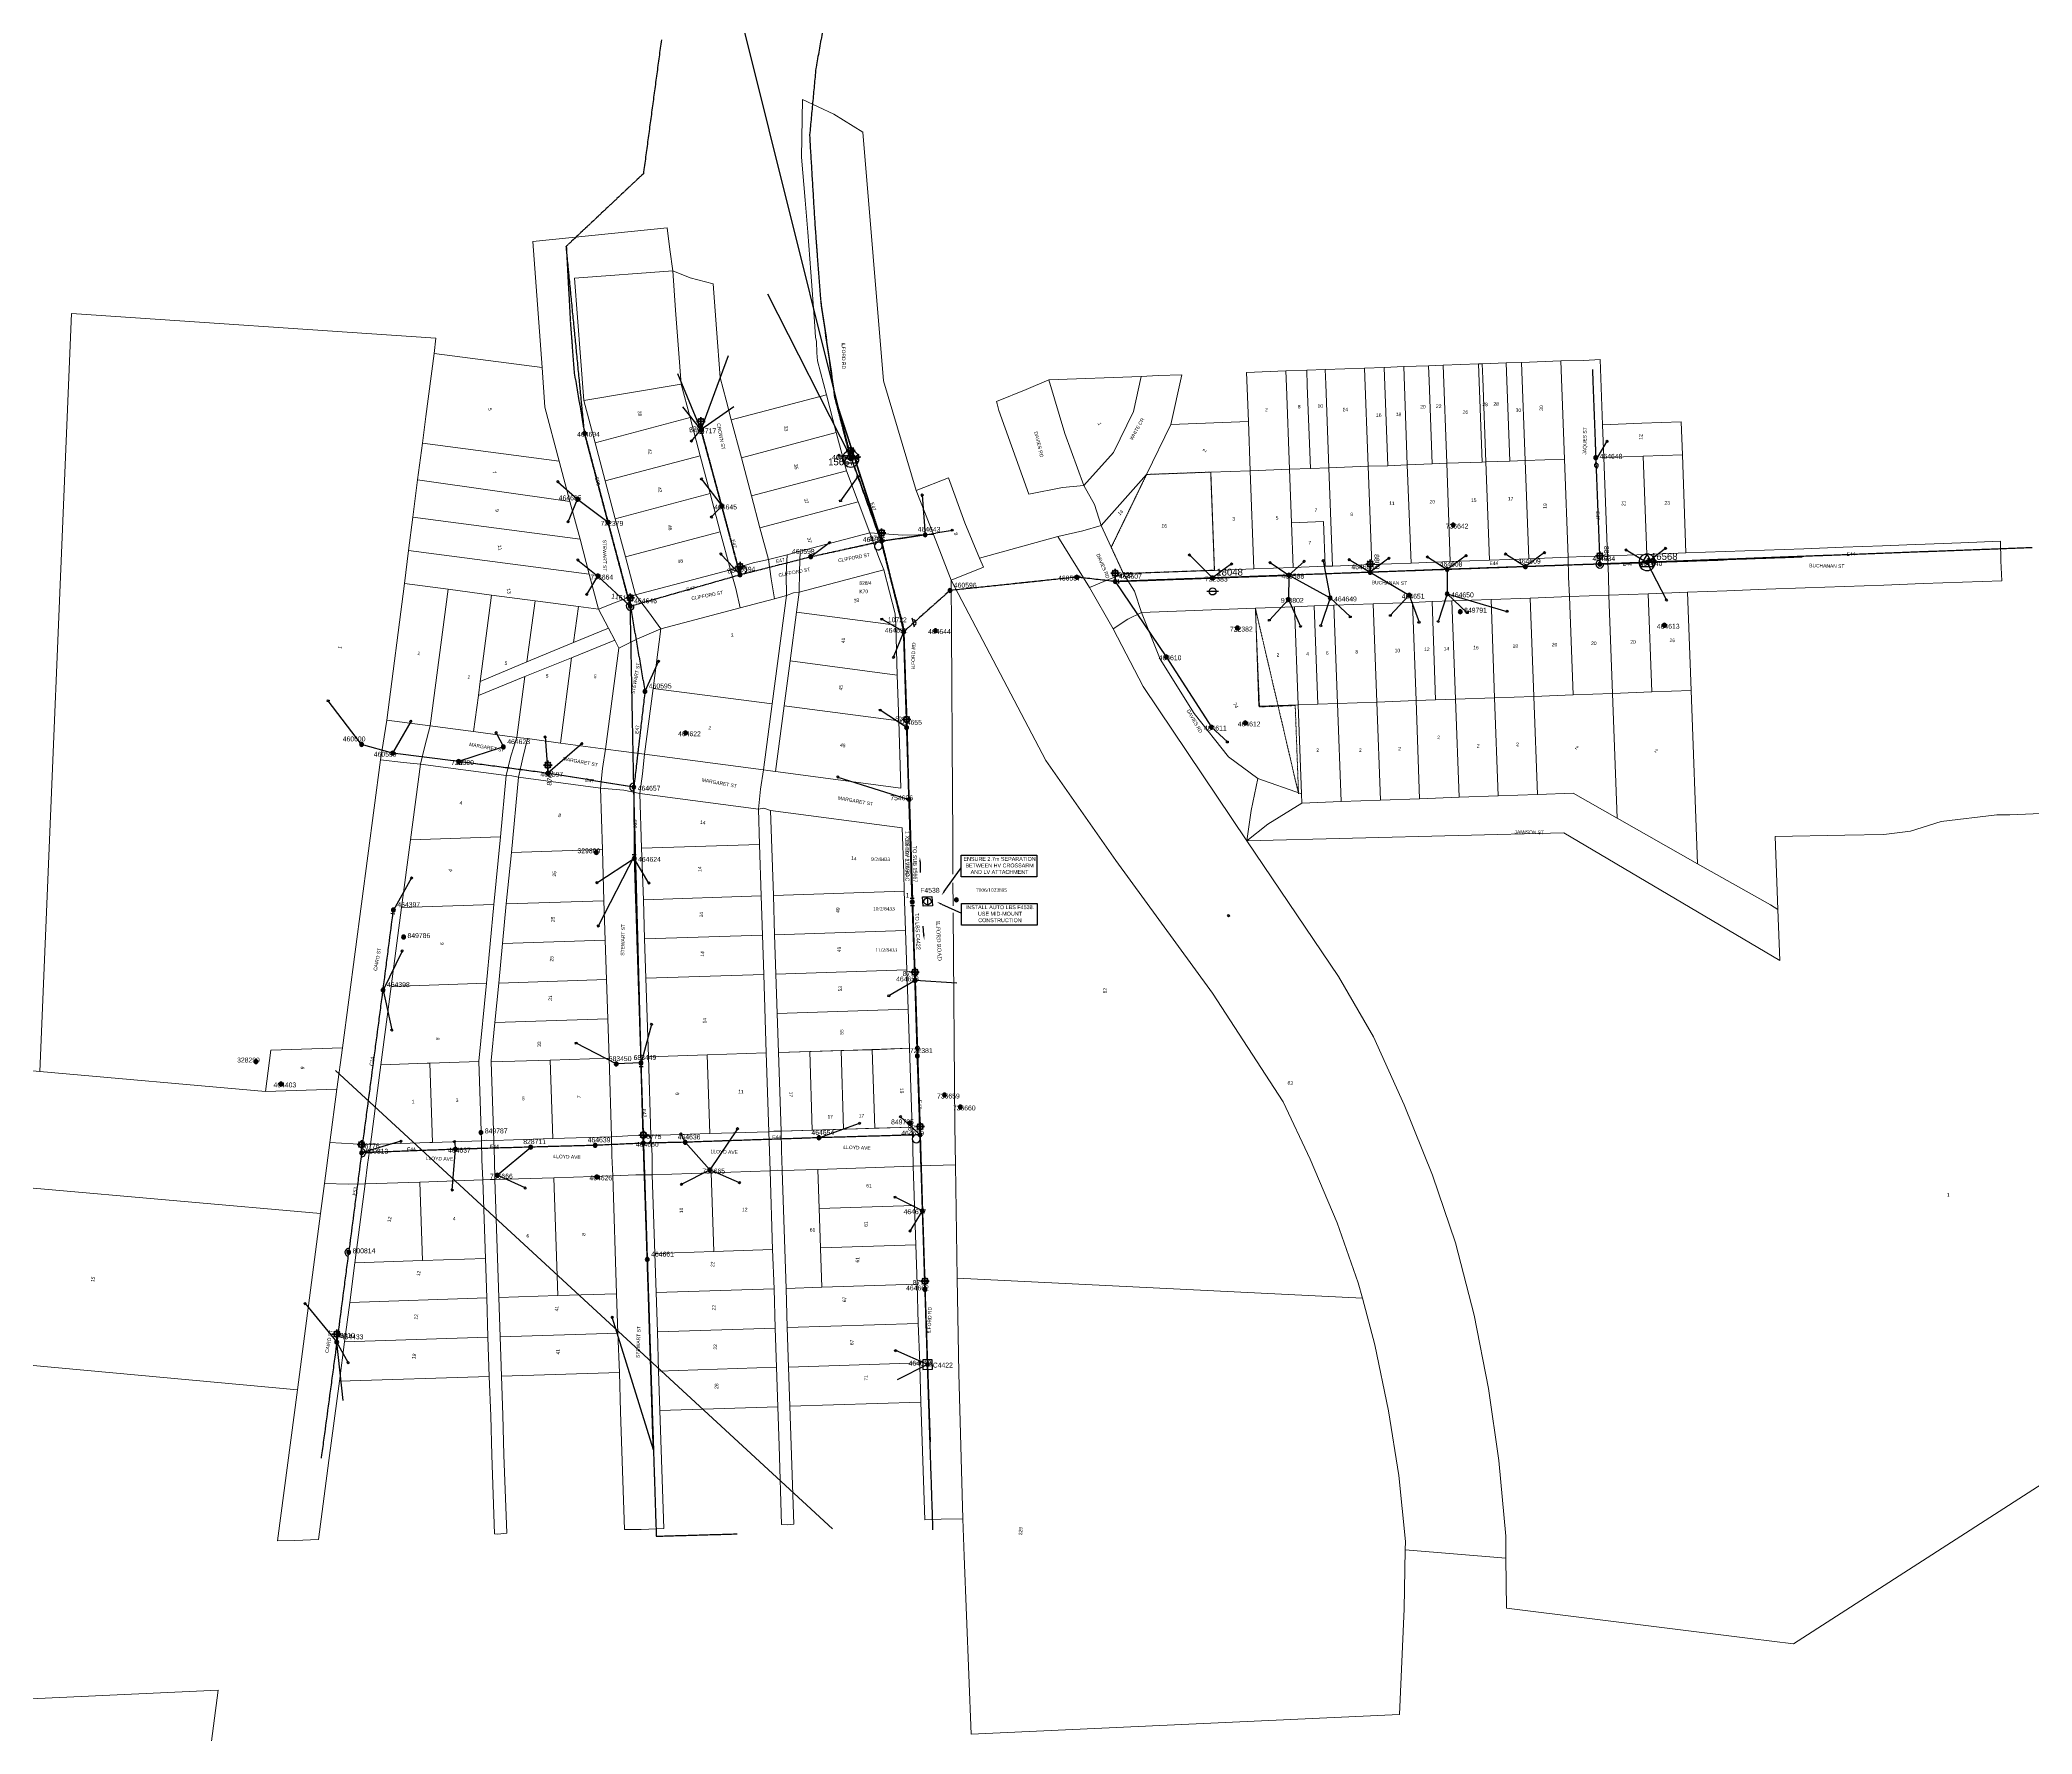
# Model space of a CAD drawing. Header units: metres. Extents: x 215242 to 217366, y 6358903 to 6360574.
# Drawn here: x 215981 to 217001, y 6359585 to 6360452 of the extents above; entities that cross this region are included whole.
import ezdxf
from ezdxf import colors
from ezdxf.entities.mleader import LeaderData, LeaderLine
from ezdxf.enums import TextEntityAlignment as Align
from ezdxf.math import Vec2, Vec3

# ---------------------------------------------------------------- set-up
doc = ezdxf.new("R2010")
doc.units = ezdxf.units.M
for name, pattern in [('Cable Exist OH', [1, 1, 0]), ('HIDDEN', [0.375, 0.25, -0.125]), ('HIDDEN2', [0.1875, 0.125, -0.0625])]:
    doc.linetypes.add(name, pattern=pattern)
doc.layers.get('0').update_dxf_attribs({"color": 6})
for name, color, linetype, lineweight in [('Cadastre Land Parcels_SP_EXT', 9, 'Continuous', 5), ('Cadastre Other Property_SP_EXT', 9, 'HIDDEN', 5), ('Cadastre Roads_SP_EXT', 9, 'Continuous', 5)]:
    doc.layers.add(name, color=color, linetype=linetype, lineweight=lineweight)
for name, color, linetype in [('Equip_HV_EXT', 7, 'Continuous'), ('Equip_LV_EXT', 7, 'Continuous'), ('Equip_SL_EXT', 7, 'Continuous'), ('Equip_SP_HV_EXT', 7, 'Continuous'), ('Equip_SP_HV_NEW', 2, 'Continuous'), ('Equip_SP_LV_EXT', 7, 'Continuous'), ('Equip_SP_SL_EXT', 7, 'Continuous'), ('Mains_HV_EXT', 7, 'Continuous'), ('Mains_HV_NEW', 2, 'Continuous'), ('Mains_LV_EXT', 7, 'Continuous'), ('Mains_SL_EXT', 7, 'Continuous'), ('Mains_TR_EXT', 7, 'Continuous'), ('Notes', 7, 'Continuous'), ('Notes_HV_MISC', 7, 'Continuous'), ('Notes_LV_MISC', 7, 'Continuous'), ('Notes_SP_MISC', 7, 'Continuous'), ('OH_Details_SP_MISC', 7, 'Continuous'), ('Services_SP_EXT', 7, 'Continuous'), ('Sub_SP_TR_HV_LV_EXT', 7, 'Continuous'), ('SupportsOH_SP_TR_HV_LV_SL_EXT', 7, 'Continuous')]:
    doc.layers.add(name, color=color, linetype=linetype)
doc.layers.get('0').freeze()
doc.styles.add('HVSW_LABEL', font='arial.ttf')
doc.styles.add('iecARIAL', font='arial.ttf', dxfattribs={"height": 2})
doc.styles.add('POLE_LABEL', font='arial.ttf')
doc.styles.get("Standard").update_dxf_attribs({"font": 'arial.ttf'})
doc.linetypes.add('Cable E OH', pattern='A,9.4,["E",Standard,S=1.7,R=0,X=0,Y=-1],0', length=9.4)

# ---------------------------------------------------------------- blocks, each defined once
blk = doc.blocks.new('SUB_POLE_EXT')
blk.add_wipeout([(0, 4.2), (0.4, 4.2), (0.8, 4.1), (1.2, 4), (1.6, 3.9), (2, 3.7), (2.3, 3.5), (2.7, 3.3), (3, 3), (3.3, 2.7), (3.5, 2.3), (3.8, 1.9), (3.9, 1.6), (4, 1.2), (4.2, 0.6), (4.2, 0), (4.2, -0.6), (4.1, -1.1), (3.9, -1.6), (3.6, -2.2), (3.2, -2.7), (3, -3), (2.7, -3.3), (2.4, -3.5), (2, -3.7), (1.6, -3.9), (1.3, -4), (0.8, -4.1), (0.4, -4.2), (0, -4.2), (-0.4, -4.2), (-0.8, -4.1), (-1.2, -4), (-1.6, -3.9), (-2, -3.7), (-2.4, -3.5), (-2.7, -3.3), (-3, -3), (-3.2, -2.7), (-3.5, -2.3), (-3.7, -2), (-3.9, -1.6), (-4, -1.2), (-4.2, -0.8), (-4.2, -0.1), (-4.2, 0.4), (-4.1, 0.8), (-4, 1.3), (-3.9, 1.6), (-3.7, 2), (-3.5, 2.4), (-3.3, 2.7), (-3, 3), (-2.7, 3.3), (-2.3, 3.5), (-2, 3.7), (-1.6, 3.9), (-1.2, 4), (-0.8, 4.2), (-0.4, 4.2)])
blk.add_line((2.2, 0.5), (2.2, 0.5, 0))
blk.add_lwpolyline([(-4.2, 0, 1), (4.2, 0, 1)], format="xyb", close=True)
blk.add_lwpolyline([(2.1, 0.5), (0, 4.2), (-3.7, -2.1), (3.7, -2.1)], close=True)
for tag, height, flags, p in [('STREET_CODE', 0.2, 9, (1.5, 0)), ('ASSET_NUM', 3.5, 8, (2, 2)), ('CONSTRUCTED_VOLTAGE', 0.2, 9, (1.5, -0.2)), ('NO_PHASES', 0.2, 9, (1.5, -0.4)), ('OPERATING_VOLTAGE', 0.2, 9, (1.5, -0.6)), ('OPERATED_BY', 0.2, 9, (1.5, -0.8)), ('MAINTAINED_BY', 0.2, 9, (1.5, -1)), ('ORIENTATION', 0.2, 9, (1.5, -1.2)), ('OWNED_BY', 0.2, 9, (1.5, -1.4)), ('SECONDARY_VOLTAGE', 0.2, 9, (1.5, -1.6)), ('STATE', 0.2, 9, (1.5, -1.8)), ('SUBSTATION_TYPE', 0.2, 9, (1.5, -2)), ('USAGE', 0.2, 9, (1.5, -2.2)), ('LEGEND', 0.2, 9, (1.5, -2.4)), ('LOCATION', 0.2, 9, (1.5, -2.6)), ('STREETNAME', 0.2, 9, (1.5, -2.8)), ('SUBURB', 0.2, 9, (1.5, -3)), ('NOTES', 0.2, 9, (1.5, -3.2)), ('Z', 0.2, 1, (1.5, -3.4))]:
    blk.add_attdef(tag, text='', height=height, dxfattribs=dict(flags=flags)).set_placement(p, align=Align.MIDDLE_LEFT)
blk = doc.blocks.new('LV_OH_LINKS_OPEN_EXT')
for p, q in [((-0.2, 5), (-0.2, 5.5)), ((-0.2, 3), (-0.2, 2.5)), ((0.2, 5), (0.2, 5.5)), ((0.2, 3), (0.2, 2.5))]:
    blk.add_line(p, q)
blk.add_lwpolyline([(0, 3, 1), (0, 5, 1)], format="xyb", close=True)
at = {"flags": 1}
blk.add_attdef('Z', (0, 0), '', height=0.2, dxfattribs=at)
at = {"flags": 9}
for tag, p in [('ACTUAL_STATUS', (0, 0)), ('CONSTRUCTED_VOLTAGE', (0, -0.2)), ('NO_PHASES', (0, -0.4)), ('OPERATING_VOLTAGE', (0, -0.6)), ('ORIENTATION', (0, -0.8)), ('OWNED_BY', (0, -1)), ('STATE', (0, -1.2)), ('SWITCH_TYPE', (0, -1.4)), ('USAGE', (0, -1.6)), ('LEGEND', (0, -1.8)), ('NOTES', (0, -2))]:
    blk.add_attdef(tag, text='', height=0.2, dxfattribs=at).set_placement(p, align=Align.MIDDLE_LEFT)
blk = doc.blocks.new('LV_OH_LINKS_DISTFUSE_EXT')
for p, q in [((0, 0), (0.96, 0)), ((3.84, 0), (4.8, 0))]:
    blk.add_line(p, q)
blk.add_lwpolyline([(3.84, -1.2), (3.84, 1.2), (0.96, -1.2), (0.96, 1.2)], close=True)
at = {"flags": 9}
for tag, p in [('ACTUAL_STATUS', (0, 0)), ('CONSTRUCTED_VOLTAGE', (0, -0.2)), ('OPERATING_VOLTAGE', (0, -0.6)), ('ORIENTATION', (0, -0.8)), ('OWNED_BY', (0, -1)), ('STATE', (0, -1.2)), ('SWITCH_TYPE', (0, -1.4)), ('NO_PHASES', (0, -0.4)), ('USAGE', (0, -1.6)), ('NOTES', (0, -1.8))]:
    blk.add_attdef(tag, text='', height=0.2, dxfattribs=at).set_placement(p, align=Align.MIDDLE_LEFT)
at = {"flags": 1}
blk.add_attdef('Z', (0, 0), '', height=0.2, dxfattribs=at)
blk = doc.blocks.new('SL_LANTERN_EXT')
at = {"lineweight": 40}
for p, q in [((-2.3, 4.2), (2.2, 4.2)), ((-1.5, 5.7), (-1.1, 5.3)), ((-1.5, 2.8), (-1.1, 3.2)), ((0, 2), (0, 6.5)), ((0, 0), (0, 2.7)), ((1.5, 5.7), (1.1, 5.3)), ((1.5, 2.8), (1.1, 3.2))]:
    blk.add_line(p, q, dxfattribs=at)
blk.add_circle((0, 4.2), 1.5, dxfattribs=at)
at = {"style": 'iecARIAL', "flags": 8}
blk.add_attdef('ASSET_NUM', (1.5, 1.5), '', height=2.5, dxfattribs=at)
for tag, p, height, flags in [('CONSTRUCTED_VOLTAGE', (1, -0.7), 0.2, 9), ('CONTROL_TYPE', (1, -0.9), 0.2, 9), ('LANTERN_PURPOSE', (1, -1.1), 0.2, 9), ('LANTERN_TYPE', (1, -1.3), 0.2, 9), ('NO_PHASES', (1, -1.5), 0.2, 9), ('OPERATING_VOLTAGE', (1, -1.7), 0.2, 9), ('ORIENTATION', (1, -1.9), 0.2, 9), ('OWNED_BY', (1, -2.1), 0.2, 9), ('STATE', (1, -2.3), 0.2, 9), ('USAGE', (1, -2.5), 0.2, 9), ('CEXIST', (1, -2.7), 0.2, 9), ('CNEW', (1, -2.9), 0.2, 9), ('CNUMBER', (1, -3.1), 0.2, 9), ('CREMOVE', (1, -3.3), 0.2, 9), ('CREPLACE', (1, -3.5), 0.2, 9), ('LKINGHEIGHT', (1, -3.7), 0.2, 9), ('LBRACKET', (1, -3.9), 0.2, 9), ('LBRACKETVOCAB', (1, -4.1), 0.2, 9), ('LCATEGORY', (1, -4.3), 0.2, 9), ('LCHARGE1', (1, -4.5), 0.2, 9), ('LCHARGE1PERCENT', (1, -4.7), 0.2, 9), ('LCHARGE2', (1, -4.9), 0.2, 9), ('LCHARGE2PERCENT', (1, -5.1), 0.2, 9), ('LCHARGE3', (1, -5.3), 0.2, 9), ('LCHARGE3PERCENT', (1, -5.5), 0.2, 9), ('LEXIST', (1, -5.7), 0.2, 9), ('LLAMP', (1, -5.9), 0.2, 9), ('LLAMPVOCAB', (1, -6.1), 0.2, 9), ('LMAST', (1, -6.3), 0.2, 9), ('LMASTVOCAB', (1, -6.5), 0.2, 9), ('LNEW', (1, -6.7), 0.2, 9), ('LANTNUMBER', (1, -6.9), 0.2, 9), ('LOUTREACH', (1, -7.3), 0.2, 9), ('LOUTREACHVOCAB', (1, -7.5), 0.2, 9), ('LRATECODE', (1, -7.7), 0.2, 9), ('LREMOVE', (1, -7.9), 0.2, 9), ('LREPLACE', (1, -8.1), 0.2, 9), ('LTYPE', (1, -8.3), 0.2, 9), ('LTYPEVOCAB', (1, -8.5), 0.2, 9), ('LEGEND', (1, -8.7), 0.2, 9), ('LOCATION', (1, -8.9), 0.2, 9), ('NOTES', (1, -9.1), 0.2, 9), ('STREETNAME', (1, -9.3), 0.2, 9), ('SUBURB', (1, -9.5), 0.2, 1), ('LNUMBER', (2.2, -3.3), 2.5, 8)]:
    blk.add_attdef(tag, p, '', height=height, dxfattribs=dict(flags=flags))
blk = doc.blocks.new('CCP_EXT')
blk.add_wipeout([(0, 0.6), (0.6, 0), (0, -0.6), (-0.6, 0)])
blk.add_lwpolyline([(-0.6, 0), (0, 0.6), (0.6, 0), (0, -0.6), (-0.6, 0)])
at = {"flags": 1}
blk.add_attdef('Z', (0, 0), '', height=0.2, dxfattribs=at)
at = {"flags": 9}
for tag, p in [('CCP_TYPE', (0, 0)), ('CONSTRUCTED_VOLTAGE', (0, -0.2)), ('NO_PHASES', (0, -0.4)), ('OPERATING_VOLTAGE', (0, -0.6)), ('ORIENTATION', (0, -0.8)), ('OWNED_BY', (0, -1)), ('USAGE', (0, -1.2)), ('LEGEND', (0, -1.4)), ('LIFE_SUPPORT', (0, -1.6)), ('STATE', (0, -1.8)), ('NOTES', (0, -2))]:
    blk.add_attdef(tag, text='', height=0.2, dxfattribs=at).set_placement(p, align=Align.MIDDLE_LEFT)
blk = doc.blocks.new('POLE_EXT')
blk.add_hatch(color=256).paths.add_polyline_path([(-1, 0, 1), (1, 0, 1)])
blk.add_lwpolyline([(-1, 0, 1), (1, 0, 1)], format="xyb", close=True)
for tag, height, flags, p in [('pNumber', 2.5, 8, (-17.8, 2.1)), ('OWNED_BY', 0.2, 9, (1.4, -0.4)), ('PARENT', 0.2, 9, (1.4, -0.6)), ('SPECIAL_USE', 0.2, 9, (1.4, -0.8)), ('STATE', 0.2, 9, (1.4, -1)), ('USAGE', 0.2, 9, (1.4, -1.2)), ('cLV', 0.2, 9, (1.4, -1.4)), ('hDepth', 0.2, 9, (1.4, -1.6)), ('hDia', 0.2, 9, (1.4, -1.8)), ('cHV', 0.2, 9, (1.4, -2)), ('LBRACKET', 0.2, 9, (1.4, -2.2)), ('LExisting', 0.2, 9, (1.4, -2.4)), ('LANTNUMBER', 0.2, 9, (1.4, -2.6)), ('LOther', 0.2, 9, (1.4, -2.8)), ('LRemove', 0.2, 9, (1.4, -3)), ('LEGEND', 0.2, 9, (1.4, -3.2)), ('cLinedev', 0.2, 9, (1.4, -3.4)), ('LOCATION', 0.2, 9, (1.4, -3.6)), ('pExisting', 0.2, 9, (1.4, -3.8)), ('PFNUMBER', 0.2, 9, (1.4, -4)), ('NEWPFNUMBER', 0.2, 9, (1.4, -4.2)), ('pFooting', 0.2, 9, (1.4, -4.4)), ('pNew', 0.2, 9, (1.4, -4.6)), ('pRelocate', 0.2, 9, (1.4, -5)), ('pRemove', 0.2, 9, (1.4, -5.2)), ('pReplace', 0.2, 9, (1.4, -5.4)), ('pStay', 0.2, 9, (1.4, -5.6)), ('pType', 0.2, 9, (1.4, -5.8)), ('cspan', 0.2, 9, (1.4, -6)), ('STREETNAME', 0.2, 9, (1.4, -6.2)), ('SUBURB', 0.2, 9, (1.4, -6.4)), ('NOTES', 0.2, 9, (1.4, -6.6)), ('MAINTAINED_BY', 0.2, 9, (1.4, -6.8)), ('OPERATED_BY', 0.2, 9, (1.4, -7))]:
    blk.add_attdef(tag, text='', height=height, dxfattribs=dict(flags=flags)).set_placement(p, align=Align.MIDDLE_LEFT)
at = {"style": 'POLE_LABEL'}
for tag, height, flags, p in [('STRUCTURE_PLANT_NUMBER', 0.2, 9, (1.4, 0)), ('ASSET_NUM', 2.5, 8, (2, 2)), ('STREET_CODE', 0.2, 9, (1.4, -0.2))]:
    blk.add_attdef(tag, text='', height=height, dxfattribs=dict(at, flags=flags)).set_placement(p, align=Align.MIDDLE_LEFT)
at = {"flags": 1}
blk.add_attdef('Z', (1.4, -7.3), '', height=0.2, dxfattribs=at)
blk = doc.blocks.new('HV_USL_CLOSED_EXT')
blk.add_line((2.4, 5.5), (-2.4, 5.5))
blk.add_lwpolyline([(1.4, 5.5, 0.414214), (0, 6.9, 0.414214), (-1.4, 5.5)], format="xyb")
for tag, height, flags, p in [('STREET_CODE', 0.2, 9, (1.5, 0)), ('ASSET_NUM', 2.5, 8, (2, 2)), ('ACTUAL_STATUS', 0.2, 9, (1.5, -0.2)), ('CONSTRUCTED_VOLTAGE', 0.2, 9, (1.5, -0.4)), ('NO_PHASES', 0.2, 9, (1.5, -0.6)), ('OPERATING_VOLTAGE', 0.2, 9, (1.5, -0.8)), ('ORIENTATION', 0.2, 9, (1.5, -1)), ('OWNED_BY', 0.2, 9, (1.5, -1.2)), ('OPERATED_BY', 0.2, 9, (1.5, -1.4)), ('MAINTAINED_BY', 0.2, 9, (1.5, -1.6)), ('STATE', 0.2, 9, (1.5, -1.8)), ('SWITCH_TYPE', 0.2, 9, (1.5, -2)), ('USAGE', 0.2, 9, (1.5, -2.2)), ('LEGEND', 0.2, 9, (1.5, -2.4)), ('LOCATION', 0.2, 9, (1.5, -2.6)), ('STREETNAME', 0.2, 9, (1.5, -2.8)), ('SUBURB', 0.2, 9, (1.5, -3)), ('NOTES', 0.2, 9, (1.5, -3.2)), ('LABEL_ALIGNMENT', 0.2, 9, (1.5, -3.4)), ('Z', 0.2, 1, (1.5, -3.6))]:
    blk.add_attdef(tag, text='', height=height, dxfattribs=dict(flags=flags)).set_placement(p, align=Align.MIDDLE_LEFT)
blk = doc.blocks.new('HV_ABS_CLOSED_EXT')
blk.add_line((-3, 6.9), (3, 6.9))
blk.add_circle((0, 6.9), 1.8)
at = {"flags": 1}
blk.add_attdef('Z', (0, 0), '', height=0.2, dxfattribs=at)
at = {"style": 'HVSW_LABEL'}
for tag, height, flags, p in [('ASSET_NUM', 3.5, 8, (2, 2)), ('STREET_CODE', 0.2, 9, (0, -0.2))]:
    blk.add_attdef(tag, text='', height=height, dxfattribs=dict(at, flags=flags)).set_placement(p, align=Align.MIDDLE_LEFT)
at = {"flags": 9}
for tag, p in [('ACTUAL_STATUS', (0, -0.4)), ('CONSTRUCTED_VOLTAGE', (0, -0.6)), ('NO_PHASES', (0, -0.8)), ('OPERATING_VOLTAGE', (0, -1)), ('ORIENTATION', (0, -1.2)), ('OWNED_BY', (0, -1.4)), ('STATE', (0, -1.6)), ('SWITCH_TYPE', (0, -1.8)), ('USAGE', (0, -2)), ('LEGEND', (0, -2.2)), ('LOCATION', (0, -2.4)), ('STREETNAME', (0, -2.6)), ('SUBURB', (0, -2.8)), ('NOTES', (0, -3))]:
    blk.add_attdef(tag, text='', height=0.2, dxfattribs=at).set_placement(p, align=Align.MIDDLE_LEFT)
blk = doc.blocks.new('HV_LOAD_BREAK_EXT')
blk.add_lwpolyline([(-2.4, -2.4), (2.4, -2.4), (2.4, 2.4), (-2.4, 2.4)], close=True)
at = {"insert": (-1.1, 1), "char_height": 2, "width": 2.963, "attachment_point": 1}
blk.add_mtext('{\\Fisocp|c0;LB}', dxfattribs=at)
for tag, height, flags, p in [('STREET_CODE', 0.2, 9, (1.5, 0)), ('ASSET_NUM', 2.5, 8, (2, 2)), ('ACTUAL_STATUS', 0.2, 9, (1.5, -0.2)), ('CONSTRUCTED_VOLTAGE', 0.2, 9, (1.5, -0.4)), ('NO_PHASES', 0.2, 9, (1.5, -0.6)), ('OPERATING_VOLTAGE', 0.2, 9, (1.5, -0.8)), ('ORIENTATION', 0.2, 9, (1.5, -1)), ('OWNED_BY', 0.2, 9, (1.5, -1.2)), ('OPERATED_BY', 0.2, 9, (1.5, -1.4)), ('MAINTAINED_BY', 0.2, 9, (1.5, -1.6)), ('STATE', 0.2, 9, (1.5, -1.8)), ('SWITCH_TYPE', 0.2, 9, (1.5, -2)), ('USAGE', 0.2, 9, (1.5, -2.2)), ('LEGEND', 0.2, 9, (1.5, -2.4)), ('LOCATION', 0.2, 9, (1.5, -2.6)), ('STREETNAME', 0.2, 9, (1.5, -2.8)), ('SUBURB', 0.2, 9, (1.5, -3)), ('NOTES', 0.2, 9, (1.5, -3.2)), ('LABEL_ALIGNMENT', 0.2, 9, (1.5, -3.4)), ('Z', 0.2, 1, (1.5, -3.6))]:
    blk.add_attdef(tag, text='', height=height, dxfattribs=dict(flags=flags)).set_placement(p, align=Align.MIDDLE_LEFT)
blk = doc.blocks.new('End Shackle_EXT')
blk.add_wipeout([(0, 0.3), (1.8, 0.3), (1.8, -0.3), (0, -0.3)])
blk.add_line((1.8, -1), (1.8, 1))
at = {"flags": 1}
blk.add_attdef('Z', (0, 0), '', height=0.2, dxfattribs=at)
at = {"flags": 9}
for tag, p in [('CONNECTOR_TYPE', (0, 0)), ('CONSTRUCTED_VOLTAGE', (0, -0.2)), ('NO_PHASES', (0, -0.4)), ('OPERATING_VOLTAGE', (0, -0.6)), ('ORIENTATION', (0, -0.8)), ('OWNED_BY', (0, -1)), ('STATE', (0, -1.2)), ('USAGE', (0, -1.4)), ('NOTES', (0, -1.6))]:
    blk.add_attdef(tag, text='', height=0.2, dxfattribs=at).set_placement(p, align=Align.MIDDLE_LEFT)
blk = doc.blocks.new('CONNECTOR_NODE_EXT')
h = blk.add_hatch(color=256)
edge = h.paths.add_edge_path()
edge.add_arc((0, 0), 0.5, 0, 360)
blk.add_circle((0, 0), 0.5)
at = {"flags": 1}
blk.add_attdef('Z', (0, 0), '', height=0.2, dxfattribs=at)
at = {"flags": 9}
for tag, p in [('CONNECTOR_TYPE', (0, 0)), ('CONSTRUCTED_VOLTAGE', (0, -0.2)), ('NO_PHASES', (0, -0.4)), ('OPERATING_VOLTAGE', (0, -0.6)), ('ORIENTATION', (0, -0.8)), ('SUBTYPE', (0, -1)), ('USAGE', (0, -1.2)), ('NOTES', (0, -1.4))]:
    blk.add_attdef(tag, text='', height=0.2, dxfattribs=at).set_placement(p, align=Align.MIDDLE_LEFT)
blk = doc.blocks.new('*U130')
blk.add_line((-2.4, 7.8), (2.4, 7.8))
blk.add_lwpolyline([(-2.4, 7.8), (-2.4, 10.2), (2.4, 10.2), (2.4, 5.4), (-2.4, 5.4), (-2.4, 7.8)])
blk.add_circle((0, 7.8), 1.8)
for tag, height, flags, p in [('ACTUAL_STATUS', 0.2, 9, (1.5, 0)), ('ASSET_NUM', 3.5, 8, (2, 2)), ('CONSTRUCTED_VOLTAGE', 0.2, 9, (1.5, -0.2)), ('NO_PHASES', 0.2, 9, (1.5, -0.4)), ('OPERATING_VOLTAGE', 0.2, 9, (1.5, -0.6)), ('ORIENTATION', 0.2, 9, (1.5, -0.8)), ('OWNED_BY', 0.2, 9, (1.5, -1)), ('OPERATED_BY', 0.2, 9, (1.5, -1.2)), ('MAINTAINED_BY', 0.2, 9, (1.5, -1.4)), ('STATE', 0.2, 9, (1.5, -1.6)), ('SWITCH_TYPE', 0.2, 9, (1.5, -1.8)), ('USAGE', 0.2, 9, (1.5, -2)), ('LEGEND', 0.2, 9, (1.5, -2.2)), ('LOCATION', 0.2, 9, (1.5, -2.4)), ('NOTES', 0.2, 9, (1.5, -2.6)), ('STREETNAME', 0.2, 9, (1.5, -2.8)), ('SUBURB', 0.2, 9, (1.5, -3)), ('LABEL_ALIGNMENT', 0.2, 9, (1.5, -3.2)), ('Z', 0.2, 1, (1.5, -3.4))]:
    blk.add_attdef(tag, text='', height=height, dxfattribs=dict(flags=flags)).set_placement(p, align=Align.MIDDLE_LEFT)
blk = doc.blocks.new('End Shackle_NEW')
blk.add_wipeout([(-0.3, 0), (-0.3, 1.8), (0.3, 1.8), (0.3, 0)])
blk.add_line((1, 1.8), (-1, 1.8))
at = {"flags": 1}
blk.add_attdef('Z', (0, 0), '', height=0.2, dxfattribs=at)
at = {"flags": 9}
for tag, p in [('CONNECTOR_TYPE', (0, 0)), ('CONSTRUCTED_VOLTAGE', (0, -0.2)), ('NO_PHASES', (0, -0.4)), ('OPERATING_VOLTAGE', (0, -0.6)), ('ORIENTATION', (0, -0.8)), ('OWNED_BY', (0, -1)), ('STATE', (0, -1.2)), ('USAGE', (0, -1.4)), ('NOTES', (0, -1.6)), ('MAINTAINED_BY', (0, -1.8)), ('OPERATED_BY', (0, -2))]:
    blk.add_attdef(tag, text='', height=0.2, dxfattribs=at).set_placement(p, align=Align.MIDDLE_LEFT)

msp = doc.modelspace()

# ---------------------------------------------------------------- linework, layer by layer
at = {"layer": 'Cadastre Land Parcels_SP_EXT', "linetype": 'Continuous'}
for points in [[(216099, 6359935.2), (216135.6, 6359936.4), (216155, 6360083.8), (216158.3, 6360104.1), (216167.3, 6360174), (216169.5, 6360191), (216171.7, 6360208), (216174.1, 6360227.2), (216176.6, 6360245.9), (216178.3, 6360259.5), (216182.5, 6360291.9), (216183.5, 6360299.7), (215996.9, 6360312.3), (215980.6, 6359924.2), (216096.2, 6359914), (216099, 6359935.2)], [(216239.3, 6360264.4), (216237.8, 6360284.6), (216182.5, 6360291.9), (216178.3, 6360259.5), (216176.6, 6360245.9), (216246.6, 6360236.7), (216239.3, 6360264.4)], [(216660.8, 6360234.1), (216659, 6360284.4), (216638.8, 6360283.6), (216639.1, 6360276.1), (216640.7, 6360233.3), (216660.8, 6360234.1)], [(216670.9, 6360234.4), (216669, 6360284.7), (216659, 6360284.4), (216660.8, 6360234.1), (216670.9, 6360234.4)], [(216680.9, 6360234.8), (216679.1, 6360285.1), (216669, 6360284.7), (216670.9, 6360234.4), (216680.9, 6360234.8)], [(216693.7, 6360235.3), (216692.1, 6360277.9), (216691.8, 6360285.6), (216679.1, 6360285.1), (216680.9, 6360234.8), (216693.7, 6360235.3)], [(216701.1, 6360235.6), (216699.2, 6360285.8), (216691.8, 6360285.6), (216692.1, 6360277.9), (216693.7, 6360235.3), (216701.1, 6360235.6)], [(216719.2, 6360236.2), (216717.4, 6360286.5), (216699.2, 6360285.8), (216701.1, 6360235.6), (216719.2, 6360236.2)], [(216721.2, 6360236.3), (216719.6, 6360279), (216719.3, 6360286.6), (216717.4, 6360286.5), (216719.2, 6360236.2), (216721.2, 6360236.3)], [(216733.4, 6360236.7), (216731.5, 6360287), (216719.3, 6360286.6), (216719.6, 6360279), (216721.2, 6360236.3), (216733.4, 6360236.7)], [(216741.3, 6360237), (216739.4, 6360287.3), (216731.5, 6360287), (216733.4, 6360236.7), (216741.3, 6360237)], [(216761.4, 6360237.8), (216759.6, 6360288.1), (216739.4, 6360287.3), (216741.3, 6360237), (216761.4, 6360237.8)], [(216313.6, 6360259), (216309, 6360276.2), (216259.2, 6360267.8), (216265, 6360246.1), (216313.6, 6360259)], [(216530.5, 6360241.2), (216540.7, 6360262.2), (216544.6, 6360280.1), (216497.3, 6360278.4), (216505.5, 6360250.8), (216515.3, 6360224.2), (216530.5, 6360241.2)], [(216620.6, 6360232.6), (216619, 6360274.9), (216618.7, 6360282.9), (216598.6, 6360282.1), (216598.9, 6360274), (216599.5, 6360257), (216600.5, 6360231.8), (216620.6, 6360232.6)], [(216631.3, 6360233), (216629.7, 6360275.4), (216629.4, 6360283.3), (216618.7, 6360282.9), (216619, 6360274.9), (216620.6, 6360232.6), (216631.3, 6360233)], [(216640.7, 6360233.3), (216639.1, 6360276.1), (216638.8, 6360283.6), (216629.4, 6360283.3), (216629.7, 6360275.4), (216631.3, 6360233), (216640.7, 6360233.3)], [(216318.8, 6360239.5), (216313.6, 6360259), (216265, 6360246.1), (216270.1, 6360226.6), (216318.8, 6360239.5)], [(216580.3, 6360231.1), (216600.5, 6360231.8), (216599.5, 6360257), (216559.8, 6360255.5), (216547.4, 6360229.9), (216580.3, 6360231.1)], [(216801.7, 6360239.3), (216821.8, 6360240), (216821.1, 6360256.9), (216801, 6360256.1), (216780.9, 6360255.3), (216781.5, 6360238.5), (216801.7, 6360239.3)], [(216246.6, 6360236.7), (216176.6, 6360245.9), (216174.1, 6360227.2), (216252.1, 6360216.1), (216246.6, 6360236.7)], [(216323.9, 6360220.1), (216318.8, 6360239.5), (216270.1, 6360226.6), (216275.3, 6360207.1), (216323.9, 6360220.1)], [(216640.7, 6360233.3), (216631.3, 6360233), (216620.6, 6360232.6), (216621.6, 6360205.2), (216638, 6360205.8), (216638.9, 6360182.9), (216642.6, 6360183), (216640.7, 6360233.3)], [(216662.7, 6360183.8), (216660.8, 6360234.1), (216640.7, 6360233.3), (216642.6, 6360183), (216662.7, 6360183.8)], [(216682.8, 6360184.5), (216680.9, 6360234.8), (216670.9, 6360234.4), (216660.8, 6360234.1), (216662.7, 6360183.8), (216682.8, 6360184.5)], [(216702.9, 6360185.3), (216701.1, 6360235.6), (216693.7, 6360235.3), (216680.9, 6360234.8), (216682.8, 6360184.5), (216702.9, 6360185.3)], [(216723, 6360186), (216721.2, 6360236.3), (216719.2, 6360236.2), (216701.1, 6360235.6), (216702.9, 6360185.3), (216723, 6360186)], [(216743.1, 6360186.7), (216741.3, 6360237), (216733.4, 6360236.7), (216721.2, 6360236.3), (216723, 6360186), (216743.1, 6360186.7)], [(216763.3, 6360187.5), (216761.4, 6360237.8), (216741.3, 6360237), (216743.1, 6360186.7), (216763.3, 6360187.5)], [(216252.1, 6360216.1), (216174.1, 6360227.2), (216171.7, 6360208), (216257.3, 6360196.7), (216252.1, 6360216.1)], [(216463.9, 6360182.4), (216461.9, 6360187), (216454.3, 6360205.1), (216445.9, 6360228.2), (216429.4, 6360221.7), (216438.2, 6360199.1), (216447.4, 6360175.8), (216463.9, 6360182.4)], [(216547.4, 6360229.9), (216524.1, 6360203.8), (216529.3, 6360192.6), (216547.4, 6360229.9)], [(216582.2, 6360180.8), (216580.3, 6360231.1), (216547.4, 6360229.9), (216529.3, 6360192.6), (216535.5, 6360179.1), (216582.2, 6360180.8)], [(216602.3, 6360181.6), (216600.5, 6360231.8), (216580.3, 6360231.1), (216582.2, 6360180.8), (216602.3, 6360181.6)], [(216622.4, 6360182.3), (216621.6, 6360205.2), (216620.6, 6360232.6), (216600.5, 6360231.8), (216602.3, 6360181.6), (216622.4, 6360182.3)], [(216329.1, 6360200.6), (216323.9, 6360220.1), (216275.3, 6360207.1), (216280.5, 6360187.7), (216329.1, 6360200.6)], [(216363.4, 6360188.8), (216370, 6360190.6), (216405.6, 6360200), (216399.7, 6360215.9), (216349.4, 6360202.6), (216353.7, 6360186.3), (216363.4, 6360188.8)], [(216257.3, 6360196.7), (216171.7, 6360208), (216169.5, 6360191), (216262, 6360178.8), (216257.3, 6360196.7)], [(216638.9, 6360182.9), (216638, 6360205.8), (216621.6, 6360205.2), (216622.4, 6360182.3), (216638.9, 6360182.9)], [(216334.3, 6360181.1), (216329.1, 6360200.6), (216280.5, 6360187.7), (216285.6, 6360168.2), (216334.3, 6360181.1)], [(216731.4, 6359686.4), (216727.8, 6359725), (216722.5, 6359761.9), (216715.1, 6359799.4), (216705.5, 6359836.5), (216693.8, 6359871.2), (216679.3, 6359907.2), (216663.6, 6359941.9), (216645.6, 6359972.9), (216598.8, 6360042.3), (216545.7, 6360121.3), (216530.2, 6360150.8), (216518.2, 6360172), (216501.9, 6360198.1), (216461.9, 6360187), (216463.9, 6360182.4), (216447.4, 6360175.8), (216495.8, 6360083.4), (216531.7, 6360032.3), (216553.7, 6360002.1), (216581.2, 6359964.3), (216617.4, 6359908.7), (216631.2, 6359879.4), (216645, 6359846.7), (216655.8, 6359816.1), (216658, 6359808.1), (216664.3, 6359784.3), (216671.3, 6359750.5), (216676.5, 6359717.4), (216679.9, 6359683.6), (216679.8, 6359679.3), (216731.4, 6359675.1), (216731.4, 6359686.4)], [(216262, 6360178.8), (216169.5, 6360191), (216167.3, 6360174), (216189.7, 6360171.1), (216211.9, 6360168.1), (216234.2, 6360165.2), (216256.4, 6360162.3), (216266.8, 6360160.9), (216262, 6360178.8)], [(216189.7, 6360171.1), (216167.3, 6360174), (216158.3, 6360104.1), (216180.5, 6360101.2), (216189.7, 6360171.1)], [(216418.7, 6360158.6), (216412.8, 6360181.1), (216369.5, 6360169.6), (216368.1, 6360159.4), (216418.9, 6360152.7), (216418.7, 6360158.6)], [(216205.2, 6360116.7), (216206.1, 6360123.9), (216211.9, 6360168.1), (216189.7, 6360171.1), (216180.5, 6360101.2), (216200, 6360098.6), (216202.7, 6360098.3), (216205.2, 6360116.7)], [(216230, 6360133.9), (216234.2, 6360165.2), (216211.9, 6360168.1), (216206.1, 6360123.9), (216230, 6360133.9)], [(216254, 6360143.8), (216256.4, 6360162.3), (216234.2, 6360165.2), (216230, 6360133.9), (216254, 6360143.8)], [(216271.8, 6360151.2), (216266.8, 6360160.9), (216256.4, 6360162.3), (216254, 6360143.8), (216271.8, 6360151.2)], [(216363, 6360167.9), (216356.8, 6360166.3), (216339.2, 6360161.6), (216298.7, 6360150.9), (216294.7, 6360120.4), (216355.6, 6360112.4), (216363, 6360167.9)], [(216603.1, 6360161.4), (216544.7, 6360159.3), (216554.4, 6360135.4), (216571.7, 6360107.5), (216589.3, 6360085.3), (216604.3, 6360074.2), (216626.7, 6360066.4), (216625, 6360111.9), (216604.9, 6360111.2), (216603.1, 6360161.4)], [(216625, 6360111.9), (216623.2, 6360162.2), (216603.1, 6360161.4), (216604.9, 6360111.2), (216625, 6360111.9)], [(216635.1, 6360112.3), (216633.2, 6360162.6), (216623.2, 6360162.2), (216625, 6360111.9), (216635.1, 6360112.3)], [(216645.1, 6360112.6), (216643.3, 6360162.9), (216633.2, 6360162.6), (216635.1, 6360112.3), (216645.1, 6360112.6)], [(216665.3, 6360113.4), (216663.4, 6360163.7), (216643.3, 6360162.9), (216645.1, 6360112.6), (216665.3, 6360113.4)], [(216685.4, 6360114.1), (216683.5, 6360164.4), (216663.4, 6360163.7), (216665.3, 6360113.4), (216685.4, 6360114.1)], [(216695.4, 6360114.5), (216693.6, 6360164.8), (216683.5, 6360164.4), (216685.4, 6360114.1), (216695.4, 6360114.5)], [(216705.5, 6360114.9), (216703.7, 6360165.2), (216693.6, 6360164.8), (216695.4, 6360114.5), (216705.5, 6360114.9)], [(216725.6, 6360115.6), (216723.8, 6360165.9), (216703.7, 6360165.2), (216705.5, 6360114.9), (216725.6, 6360115.6)], [(216745.7, 6360116.3), (216743.9, 6360166.6), (216723.8, 6360165.9), (216725.6, 6360115.6), (216745.7, 6360116.3)], [(216765.9, 6360117.1), (216764, 6360167.4), (216743.9, 6360166.6), (216745.7, 6360116.3), (216765.9, 6360117.1)], [(216786, 6360117.8), (216784.1, 6360168.1), (216764, 6360167.4), (216765.9, 6360117.1), (216786, 6360117.8)], [(216806.1, 6360118.6), (216804.3, 6360168.8), (216784.1, 6360168.1), (216786, 6360117.8), (216806.1, 6360118.6)], [(216826.2, 6360119.3), (216824.4, 6360169.6), (216804.3, 6360168.8), (216806.1, 6360118.6), (216826.2, 6360119.3)], [(216229, 6360126.4), (216252.9, 6360136.1), (216275, 6360145.1), (216271.8, 6360151.2), (216254, 6360143.8), (216230, 6360133.9), (216206.1, 6360123.9), (216205.2, 6360116.7), (216229, 6360126.4)], [(216418.9, 6360152.7), (216368.1, 6360159.4), (216364.9, 6360134.5), (216419.7, 6360127.2), (216418.9, 6360152.7)], [(216277.1, 6360140.9), (216275, 6360145.1), (216252.9, 6360136.1), (216247.2, 6360092.4), (216270.3, 6360089.3), (216277.1, 6360140.9)], [(216252.9, 6360136.1), (216229, 6360126.4), (216224.9, 6360095.3), (216230.3, 6360094.8), (216247.2, 6360092.4), (216252.9, 6360136.1)], [(216419.7, 6360127.2), (216364.9, 6360134.5), (216361.8, 6360111.5), (216420.5, 6360103.8), (216419.7, 6360127.2)], [(216229, 6360126.4), (216205.2, 6360116.7), (216202.7, 6360098.3), (216224.9, 6360095.3), (216229, 6360126.4)], [(216355.6, 6360112.4), (216294.7, 6360120.4), (216290.3, 6360086.7), (216351.2, 6360078.6), (216355.6, 6360112.4)], [(216420.5, 6360103.8), (216361.8, 6360111.5), (216357.4, 6360077.8), (216421.6, 6360069.3), (216420.5, 6360103.8)], [(216647, 6360062.4), (216645.1, 6360112.6), (216635.1, 6360112.3), (216625, 6360111.9), (216626.7, 6360066.4), (216626.9, 6360061.6), (216647, 6360062.4)], [(216667.1, 6360063.1), (216665.3, 6360113.4), (216645.1, 6360112.6), (216647, 6360062.4), (216667.1, 6360063.1)], [(216687.2, 6360063.8), (216685.4, 6360114.1), (216665.3, 6360113.4), (216667.1, 6360063.1), (216687.2, 6360063.8)], [(216707.4, 6360064.6), (216705.5, 6360114.9), (216695.4, 6360114.5), (216685.4, 6360114.1), (216687.2, 6360063.8), (216707.4, 6360064.6)], [(216727.5, 6360065.3), (216725.6, 6360115.6), (216705.5, 6360114.9), (216707.4, 6360064.6), (216727.5, 6360065.3)], [(216747.6, 6360066.1), (216745.7, 6360116.3), (216725.6, 6360115.6), (216727.5, 6360065.3), (216747.6, 6360066.1)], [(216786, 6360117.8), (216765.9, 6360117.1), (216745.7, 6360116.3), (216747.6, 6360066.1), (216765.9, 6360066.7), (216788.3, 6360054), (216786, 6360117.8)], [(216826.2, 6360119.3), (216806.1, 6360118.6), (216786, 6360117.8), (216788.3, 6360054), (216829.5, 6360030.6), (216826.2, 6360119.3)], [(216216.5, 6360044.3), (216219.5, 6360075.7), (216175.6, 6360081.5), (216170.5, 6360042.8), (216216.5, 6360044.3)], [(216268.7, 6360037.9), (216267.7, 6360069.3), (216225.7, 6360074.9), (216222.1, 6360036.4), (216268.7, 6360037.9)], [(216349.2, 6360040.5), (216348.6, 6360058.6), (216287.9, 6360066.6), (216288.8, 6360038.6), (216349.2, 6360040.5)], [(217366.2, 6360069.5), (217231.2, 6360065.1), (217211.1, 6360064.4), (217009.4, 6360056.5), (216989.5, 6360055.7), (216982.8, 6360055.6), (216954.3, 6360052.3), (216938.5, 6360047.3), (216925, 6360045.6), (216905, 6360045.2), (216869.3, 6360044.5), (216870.6, 6360007.2), (216871.6, 6359981), (216761, 6360046.4), (216598.8, 6360042.3), (216645.6, 6359972.9), (216663.6, 6359941.9), (216679.3, 6359907.2), (216693.8, 6359871.2), (216705.5, 6359836.5), (216715.1, 6359799.4), (216722.5, 6359761.9), (216727.8, 6359725), (216731.4, 6359686.4), (216731.4, 6359675.1), (216731.7, 6359649.5), (216856.4, 6359634), (216878.6, 6359631.2), (217143.4, 6359801.6), (217219.3, 6359849.9), (217366.2, 6360069.5)], [(216423.3, 6360016.6), (216423, 6360025.7), (216422.3, 6360048.9), (216354.8, 6360057.8), (216356.3, 6360014.4), (216423.3, 6360016.6)], [(216213.2, 6360009.8), (216216.5, 6360044.3), (216170.5, 6360042.8), (216165.9, 6360008.2), (216213.2, 6360009.8)], [(216350, 6360014.2), (216349.2, 6360040.5), (216288.8, 6360038.6), (216289.7, 6360012.2), (216350, 6360014.2)], [(216269.5, 6360011.6), (216268.7, 6360037.9), (216222.1, 6360036.4), (216219.5, 6360010), (216269.5, 6360011.6)], [(216209.4, 6359969.4), (216213.2, 6360009.8), (216165.9, 6360008.2), (216160.6, 6359967.8), (216209.4, 6359969.4)], [(216270.2, 6359991.4), (216269.5, 6360011.6), (216219.5, 6360010), (216217.6, 6359989.8), (216270.2, 6359991.4)], [(216350.7, 6359994), (216350, 6360014.2), (216289.7, 6360012.2), (216290.3, 6359992.1), (216350.7, 6359994)], [(216424, 6359996.4), (216423.3, 6360016.6), (216356.3, 6360014.4), (216356.9, 6359994.2), (216424, 6359996.4)], [(216270.8, 6359971.3), (216270.2, 6359991.4), (216217.6, 6359989.8), (216215.7, 6359969.5), (216270.8, 6359971.3)], [(216351.3, 6359973.9), (216350.7, 6359994), (216290.3, 6359992.1), (216291, 6359972), (216351.3, 6359973.9)], [(216424.6, 6359976.3), (216424, 6359996.4), (216356.9, 6359994.2), (216357.6, 6359974.1), (216424.6, 6359976.3)], [(215980.6, 6359924.2), (215771.4, 6359942.7), (215301.4, 6359984.2), (215278.5, 6359803.6), (215241.9, 6359700.8), (215279.1, 6359618.5), (215309.8, 6359553.2), (215361.6, 6359508.3), (215473.3, 6359467.1), (215523.1, 6359303.2), (215581.2, 6359204), (215596.8, 6359177.4), (215663.5, 6359093.3), (215711.6, 6358930.4), (215815.8, 6358916.8), (215922.3, 6358902.8), (215943.1, 6359066.5), (215950, 6359119.9), (215994.5, 6359463.6), (216073.7, 6359467.2), (216075.6, 6359481), (216087, 6359567.9), (216066.6, 6359567), (216071.9, 6359607.5), (215898.1, 6359599.5), (215864.4, 6359672.4), (215881.8, 6359676.1), (215893.5, 6359781.3), (215903.4, 6359871), (216124.4, 6359851.5), (216126.4, 6359866.9), (216129.1, 6359887.8), (216132.8, 6359915.2), (216096.2, 6359914), (215980.6, 6359924.2)], [(216179, 6359928.5), (216180.4, 6359928.5), (216205.5, 6359929.4), (216205.5, 6359929.5), (216209.4, 6359969.4), (216160.6, 6359967.8), (216155.3, 6359927.7), (216179, 6359928.5)], [(216271.5, 6359951.2), (216270.8, 6359971.3), (216215.7, 6359969.5), (216213.7, 6359949.3), (216271.5, 6359951.2)], [(216322.4, 6359932.7), (216352.6, 6359933.7), (216351.3, 6359973.9), (216291, 6359972), (216292.3, 6359931.7), (216322.4, 6359932.7)], [(216425.3, 6359956.2), (216424.6, 6359976.3), (216357.6, 6359974.1), (216358.2, 6359954), (216425.3, 6359956.2)], [(216242, 6359930.1), (216272.1, 6359931.1), (216271.5, 6359951.2), (216213.7, 6359949.3), (216211.8, 6359929.8), (216211.8, 6359929.1), (216242, 6359930.1)], [(216392.4, 6359935), (216425.9, 6359936.1), (216425.3, 6359956.2), (216358.2, 6359954), (216358.9, 6359933.9), (216392.4, 6359935)], [(216132.8, 6359915.2), (216135.6, 6359936.4), (216099, 6359935.2), (216096.2, 6359914), (216132.8, 6359915.2)], [(216180.3, 6359887.9), (216181.7, 6359887.9), (216180.4, 6359928.5), (216179, 6359928.5), (216155.3, 6359927.7), (216149.9, 6359886.9), (216180.3, 6359887.9)], [(216206.8, 6359888.7), (216205.5, 6359929.4), (216180.4, 6359928.5), (216181.7, 6359887.9), (216206.8, 6359888.7)], [(216243.3, 6359889.9), (216242, 6359930.1), (216211.8, 6359929.1), (216213.1, 6359888.9), (216243.3, 6359889.9)], [(216273.4, 6359890.8), (216272.1, 6359931.1), (216242, 6359930.1), (216243.3, 6359889.9), (216273.4, 6359890.8)], [(216323.7, 6359892.5), (216322.4, 6359932.7), (216292.3, 6359931.7), (216293.6, 6359891.5), (216323.7, 6359892.5)], [(216353.9, 6359893.4), (216352.6, 6359933.7), (216322.4, 6359932.7), (216323.7, 6359892.5), (216353.9, 6359893.4)], [(216376.2, 6359894.2), (216374.9, 6359934.4), (216358.9, 6359933.9), (216360.2, 6359893.7), (216376.2, 6359894.2)], [(216392.2, 6359894.7), (216390.9, 6359934.9), (216374.9, 6359934.4), (216376.2, 6359894.2), (216392.2, 6359894.7)], [(216393.7, 6359894.7), (216408.2, 6359895.2), (216406.9, 6359935.4), (216392.4, 6359935), (216390.9, 6359934.9), (216392.2, 6359894.7), (216393.7, 6359894.7)], [(216427.3, 6359895.8), (216425.9, 6359936.1), (216406.9, 6359935.4), (216408.2, 6359895.2), (216427.3, 6359895.8)], [(216428.6, 6359855.6), (216427.9, 6359875.7), (216379.1, 6359874.1), (216379.8, 6359854), (216428.6, 6359855.6)], [(216124.4, 6359851.5), (215903.4, 6359871), (215893.5, 6359781.3), (216112.5, 6359761.3), (216124.4, 6359851.5)], [(216176.6, 6359827.4), (216175.3, 6359867.6), (216147.3, 6359866.7), (216142, 6359826.2), (216176.6, 6359827.4)], [(216208.8, 6359828.4), (216207.5, 6359868.7), (216175.3, 6359867.6), (216176.6, 6359827.4), (216208.8, 6359828.4)], [(216245.9, 6359809.5), (216243.9, 6359869.8), (216213.7, 6359868.9), (216215.7, 6359808.6), (216245.9, 6359809.5)], [(216276, 6359810.4), (216274.1, 6359870.8), (216243.9, 6359869.8), (216245.9, 6359809.5), (216276, 6359810.4)], [(216325.7, 6359832.1), (216324.4, 6359872.4), (216294.2, 6359871.4), (216295.5, 6359831.1), (216325.7, 6359832.1)], [(216355.9, 6359833.1), (216354.6, 6359873.3), (216324.4, 6359872.4), (216325.7, 6359832.1), (216355.9, 6359833.1)], [(216381.1, 6359813.8), (216380.4, 6359833.6), (216380.4, 6359833.9), (216379.8, 6359854), (216379.1, 6359874.1), (216360.8, 6359873.5), (216362.8, 6359813.2), (216381.1, 6359813.8)], [(216429.2, 6359835.5), (216428.6, 6359855.6), (216379.8, 6359854), (216380.4, 6359833.9), (216429.2, 6359835.5)], [(216429.9, 6359815.3), (216429.2, 6359835.5), (216380.4, 6359833.9), (216380.4, 6359833.6), (216381.1, 6359813.8), (216429.9, 6359815.3)], [(216209.5, 6359808.3), (216208.8, 6359828.4), (216176.6, 6359827.4), (216142, 6359826.2), (216139.3, 6359806), (216209.5, 6359808.3)], [(216356.6, 6359813), (216355.9, 6359833.1), (216325.7, 6359832.1), (216295.5, 6359831.1), (216296.2, 6359811), (216356.6, 6359813)], [(216430.5, 6359795.2), (216429.9, 6359815.3), (216381.1, 6359813.8), (216362.8, 6359813.2), (216363.4, 6359793.1), (216430.5, 6359795.2)], [(216676.9, 6359595), (216679.3, 6359649.2), (216679.8, 6359679.3), (216679.9, 6359683.6), (216676.5, 6359717.4), (216671.3, 6359750.5), (216664.3, 6359784.3), (216658, 6359808.1), (216450.4, 6359818.5), (216451.2, 6359769.8), (216453.3, 6359695.2), (216454, 6359676.1), (216457.5, 6359585), (216676.9, 6359595)], [(216210.1, 6359788.2), (216209.5, 6359808.3), (216139.3, 6359806), (216136.6, 6359785.8), (216210.1, 6359788.2)], [(216276.7, 6359790.3), (216276, 6359810.4), (216245.9, 6359809.5), (216215.7, 6359808.6), (216216.3, 6359788.4), (216276.7, 6359790.3)], [(216357.2, 6359792.9), (216356.6, 6359813), (216296.2, 6359811), (216296.9, 6359790.9), (216357.2, 6359792.9)], [(216431.2, 6359775.1), (216430.5, 6359795.2), (216363.4, 6359793.1), (216364.1, 6359772.9), (216431.2, 6359775.1)], [(216210.8, 6359768.1), (216210.1, 6359788.2), (216136.6, 6359785.8), (216134, 6359765.6), (216210.8, 6359768.1)], [(216277.4, 6359770.2), (216276.7, 6359790.3), (216216.3, 6359788.4), (216217, 6359768.3), (216277.4, 6359770.2)], [(216357.9, 6359772.8), (216357.2, 6359792.9), (216296.9, 6359790.9), (216297.5, 6359770.8), (216357.9, 6359772.8)], [(216431.8, 6359755), (216431.2, 6359773.6), (216431.2, 6359775.1), (216364.1, 6359772.9), (216364.7, 6359752.8), (216431.8, 6359755)], [(216358.5, 6359752.6), (216357.9, 6359772.8), (216297.5, 6359770.8), (216298.2, 6359750.7), (216358.5, 6359752.6)]]:
    msp.add_lwpolyline(points, close=True, dxfattribs=at)
for points in [[(216655.8, 6359816.1), (216645, 6359846.7), (216631.2, 6359879.4), (216617.4, 6359908.7), (216581.2, 6359964.3), (216553.7, 6360002.1), (216531.7, 6360032.3), (216495.8, 6360083.4), (216447.4, 6360175.8), (216447.5, 6360150.2), (216448, 6360065.8), (216448.1, 6360045.5), (216448.2, 6360025.3)], [(216448.2, 6360020.8), (216448.3, 6360009)], [(216448.4, 6360005.4), (216449.2, 6359896.5), (216449.5, 6359876.4), (216450.4, 6359818.5), (216658, 6359808.1), (216655.8, 6359816.1), (216655.8, 6359816.1)]]:
    msp.add_lwpolyline(points, dxfattribs=at)
at = {"layer": 'Cadastre Roads_SP_EXT', "linetype": 'Continuous'}
for points in [[(216504.3, 6360223.2), (216515.3, 6360224.2), (216505.5, 6360250.8), (216497.3, 6360278.4), (216485.8, 6360273.4), (216470.5, 6360267.2), (216470.8, 6360266), (216471.7, 6360262.6), (216487.1, 6360219.8), (216504.3, 6360223.2)], [(216547.4, 6360229.9), (216559.8, 6360255.5), (216565.4, 6360280.9), (216553.3, 6360280.5), (216544.6, 6360280.1), (216540.7, 6360262.2), (216530.5, 6360241.2), (216515.3, 6360224.2), (216520.7, 6360214.5), (216524.1, 6360203.8), (216547.4, 6360229.9)], [(216527.5, 6360175.9), (216535.5, 6360179.1), (216529.3, 6360192.6), (216524.1, 6360203.8), (216514.8, 6360201), (216501.9, 6360198.1), (216518.2, 6360172), (216527.5, 6360175.9)], [(216363, 6360167.9), (216362.8, 6360178.7), (216363.4, 6360188.8), (216353.7, 6360186.3), (216355.1, 6360176.4), (216356.8, 6360166.3), (216363, 6360167.9)], [(216339.2, 6360161.6), (216337, 6360171.6), (216334.3, 6360181.1), (216285.6, 6360168.2), (216292.3, 6360159.5), (216298.7, 6360150.9), (216339.2, 6360161.6)], [(216361.8, 6360111.5), (216364.9, 6360134.5), (216368.1, 6360159.4), (216369.5, 6360169.6), (216366.5, 6360169.3), (216363, 6360167.9), (216355.6, 6360112.4), (216351.2, 6360078.6), (216353.4, 6360078.3), (216357.4, 6360077.8), (216361.8, 6360111.5)], [(216349.6, 6360068.8), (216351.2, 6360078.6), (216290.3, 6360086.7), (216289.2, 6360076.7), (216287.9, 6360066.6), (216348.6, 6360058.6), (216349.6, 6360068.8)], [(216211.8, 6359929.1), (216211.8, 6359929.8), (216213.7, 6359949.3), (216215.7, 6359969.5), (216217.6, 6359989.8), (216219.5, 6360010), (216222.1, 6360036.4), (216225.7, 6360074.9), (216222.3, 6360075.6), (216219.5, 6360075.7), (216216.5, 6360044.3), (216213.2, 6360009.8), (216209.4, 6359969.4), (216205.5, 6359929.5), (216205.5, 6359929.4), (216206.8, 6359888.7), (216209.5, 6359889), (216213.1, 6359888.9), (216211.8, 6359929.1)], [(216870.6, 6360007.2), (216866.9, 6360009.6), (216829.5, 6360030.6), (216788.3, 6360054), (216765.9, 6360066.7), (216747.6, 6360066.1), (216727.5, 6360065.3), (216707.4, 6360064.6), (216687.2, 6360063.8), (216667.1, 6360063.1), (216647, 6360062.4), (216626.9, 6360061.6), (216609.4, 6360050.8), (216598.8, 6360042.3), (216761, 6360046.4), (216871.6, 6359981), (216870.6, 6360007.2)], [(216358.9, 6359933.9), (216358.2, 6359954), (216357.6, 6359974.1), (216356.9, 6359994.2), (216356.3, 6360014.4), (216354.8, 6360057.8), (216351.4, 6360059), (216348.6, 6360058.6), (216349.2, 6360040.5), (216350, 6360014.2), (216350.7, 6359994), (216351.3, 6359973.9), (216352.6, 6359933.7), (216353.9, 6359893.4), (216356.5, 6359893.7), (216360.2, 6359893.7), (216358.9, 6359933.9)], [(216219.7, 6359687.8), (216218.3, 6359728), (216217.7, 6359748.2), (216217, 6359768.3), (216216.3, 6359788.4), (216215.7, 6359808.6), (216213.7, 6359868.9), (216211.2, 6359869), (216207.5, 6359868.7), (216208.8, 6359828.4), (216209.5, 6359808.3), (216210.1, 6359788.2), (216210.8, 6359768.1), (216211.5, 6359747.9), (216212.1, 6359727.8), (216213.4, 6359687.6), (216215.2, 6359687.4), (216219.7, 6359687.8)], [(216366.7, 6359692.5), (216365.4, 6359732.7), (216364.7, 6359752.8), (216364.1, 6359772.9), (216363.4, 6359793.1), (216362.8, 6359813.2), (216360.8, 6359873.5), (216358.2, 6359873.7), (216354.6, 6359873.3), (216355.9, 6359833.1), (216356.6, 6359813), (216357.2, 6359792.9), (216357.9, 6359772.8), (216358.5, 6359752.6), (216359.2, 6359732.5), (216360.5, 6359692.3), (216363.4, 6359692.1), (216366.7, 6359692.5)]]:
    msp.add_lwpolyline(points, close=True, dxfattribs=at)
at = {"layer": 'Mains_HV_EXT', "linetype": 'Cable Exist OH'}
for points in [[(216446.7, 6360170.5), (216423, 6360149.4)], [(216422.6, 6360152.7), (216423, 6360149.4)], [(216438, 6359689.5), (216435.2, 6359774.2)]]:
    msp.add_lwpolyline(points, dxfattribs=at)
at = {"layer": 'Mains_HV_EXT', "linetype": 'Cable E OH'}
for points in [[(216428.8, 6359970.9), (216431.5, 6359891.8)], [(216433.9, 6359812.7), (216436.5, 6359734.7)]]:
    msp.add_lwpolyline(points, dxfattribs=at)
at = {"layer": 'Mains_LV_EXT', "linetype": 'Cable Exist OH'}
for points in [[(216775.7, 6360283.6), (216777.4, 6360238.5)], [(216777.4, 6360238.5), (216779.5, 6360184)], [(216271.6, 6360205.4), (216283, 6360162.5)], [(216339.2, 6360178.6), (216375.4, 6360187.8)], [(216741.4, 6360182.7), (216701.3, 6360181.3)], [(216779.5, 6360184), (216741.4, 6360182.7)], [(216283, 6360162.5), (216339.2, 6360178.6)], [(216581.1, 6360176.9), (216620.3, 6360178.3)], [(216701.3, 6360181.3), (216661.9, 6360179.8)], [(216283, 6360162.5), (216290.5, 6360118.8)], [(216290.5, 6360118.8), (216284.8, 6360069.8)], [(216424.7, 6360100.2), (216425.6, 6360063.5)], [(216284.8, 6360069.8), (216240.8, 6360076.9)], [(216425.6, 6360063.5), (216427.4, 6360011)], [(216427.4, 6360011), (216428.8, 6359970.9)], [(216428.8, 6359970.9), (216430.1, 6359932.1)], [(216430.1, 6359932.1), (216431.4, 6359891.8)], [(216289.7, 6359887.5), (216265, 6359886.4), (216232, 6359885.5)], [(216431.4, 6359891.8), (216379.6, 6359890.3)], [(216431.4, 6359891.8), (216432.6, 6359852.9)], [(216145.4, 6359882.6), (216138.8, 6359831.7)], [(216432.6, 6359852.9), (216433.9, 6359812.7)], [(216138.8, 6359831.7), (216138.7, 6359831.5), (216132.7, 6359785.6)], [(216433.9, 6359812.7), (216435.2, 6359774.2)], [(216132.7, 6359785.6), (216124.7, 6359726.3)], [(216435.2, 6359774.2), (216436.5, 6359734.7)]]:
    msp.add_lwpolyline(points, dxfattribs=at)
at = {"layer": 'Mains_LV_EXT', "linetype": 'Continuous'}
for points in [[(216409.5, 6360195.1, 2.399717), (216411.9, 6360193.7)], [(216341.2, 6360179.1, 2.398919), (216338.7, 6360180.5)], [(216779.4, 6360186, 2.337827), (216781.5, 6360184)], [(216282.4, 6360164.3, 2.482103), (216284.8, 6360163)], [(216285, 6360071.8, 1.076745), (216284.8, 6360067.8)], [(216291.7, 6359887.5, 2.395857), (216289.6, 6359889.5)], [(216429.4, 6359891.8, 2.402), (216431.5, 6359889.8)], [(216145.2, 6359880.6, 0.502067), (216147.4, 6359882.7)], [(216147.4, 6359882.7, 0.334663), (216145.7, 6359884.7)], [(216139.1, 6359833.6, 0.999992), (216138.6, 6359829.6)]]:
    msp.add_lwpolyline(points, format="xyb", dxfattribs=at)
at = {"layer": 'Mains_SL_EXT', "linetype": 'Cable Exist OH'}
for points in [[(216411.7, 6360195.8), (216434, 6360199), (216447.9, 6360201.4)], [(216283, 6360162.5), (216339.2, 6360178.6)]]:
    msp.add_lwpolyline(points, dxfattribs=at)
at = {"layer": 'Mains_TR_EXT', "linetype": 'Cable Exist OH'}
for points in [[(216259.6, 6360250.9), (216250.2, 6360346.7)], [(216271.6, 6360205.4), (216259.6, 6360250.9)], [(216283, 6360162.5), (216271.6, 6360205.4)], [(216284.8, 6360069.8), (216283, 6360162.5)], [(216425.9, 6360063.6), (216428.8, 6359970.9)], [(216428.8, 6359970.9), (216431.5, 6359891.8)], [(216291.7, 6359828), (216289.7, 6359887.5)], [(216294.8, 6359730.8), (216291.7, 6359828)], [(216433.9, 6359812.7), (216436.5, 6359734.7)]]:
    msp.add_lwpolyline(points, dxfattribs=at)
at = {"layer": 'Notes_SP_MISC', "color": 7, "linetype": 'Continuous'}
for points in [[(216452.4, 6360035), (216491.2, 6360035), (216491.2, 6360023.9), (216452.4, 6360023.9)], [(216452.6, 6360010.3), (216491.4, 6360010.3), (216491.4, 6359999.2), (216452.6, 6359999.2)]]:
    msp.add_lwpolyline(points, close=True, dxfattribs=at)
at = {"layer": 'OH_Details_SP_MISC', "color": 7, "linetype": 'Continuous', "flags": 128}
for points in [[(216427.4, 6360011), (216425.8, 6360063.5)], [(216427.4, 6360011), (216428.8, 6359970.9)]]:
    msp.add_lwpolyline(points, dxfattribs=at)
at = {"layer": 'Services_SP_EXT'}
for points in [[(216333.2, 6360290.6), (216319.2, 6360252.8)], [(216307.1, 6360281.6), (216319.2, 6360252.8)], [(216309.8, 6360264.6), (216319.2, 6360252.8)], [(216336, 6360264.6), (216319.2, 6360252.8)], [(216266.4, 6360177.9), (216283, 6360162.5)], [(216620.3, 6360178.3), (216620, 6360165.9)], [(216620.3, 6360178.3), (216641.4, 6360166.7)], [(216661.9, 6360179.8), (216681.9, 6360168.1)], [(216701.3, 6360181.3), (216701.3, 6360168.8)], [(216161.3, 6360087.2), (216145.4, 6360091.7)], [(216195.1, 6360082.9), (216161.3, 6360087.2)], [(216450.2, 6359969.5), (216428.8, 6359970.9)], [(216435.2, 6359774.2), (216419.7, 6359766.4)]]:
    msp.add_lwpolyline(points, dxfattribs=at)

# ---------------------------------------------------------------- block references
at = {"layer": 'Equip_HV_EXT'}
msp.add_blockref('CONNECTOR_NODE_EXT', (216446.7, 6360170.5), dxfattribs=at)
at = {"layer": 'Equip_SL_EXT'}
msp.add_blockref('CONNECTOR_NODE_EXT', (216447.9, 6360201.4), dxfattribs=at)
at = {"layer": 'Equip_SP_HV_EXT'}
ref = msp.add_blockref('HV_LOAD_BREAK_EXT', (216435.2, 6359774.2), dxfattribs=dict(at, rotation=1.827178784474415))
ref.add_attrib('ASSET_NUM', 'C4422', dxfattribs={"layer": '0', "height": 2.5}).set_placement((216448.2, 6359773.9), align=Align.MIDDLE_RIGHT)
at = {"layer": 'Equip_SP_HV_NEW'}
ref = msp.add_blockref('*U130', (216427.4, 6360011), dxfattribs=dict(at, rotation=272.3040216591045))
ref.add_attrib('ASSET_NUM', 'F4538', dxfattribs={"layer": '0', "height": 2.5}).set_placement((216431.5, 6360017), align=Align.MIDDLE_LEFT)
at = {"layer": 'Equip_SP_LV_EXT'}
for p, rotation in [((216777.4, 6360238.5), 184.0073147697567), ((216430.1, 6359932.1), 0.5938907804719402)]:
    msp.add_blockref('LV_OH_LINKS_OPEN_EXT', p, dxfattribs=dict(at, rotation=rotation))
at = {"layer": 'Equip_SP_SL_EXT'}
ref = msp.add_blockref('SL_LANTERN_EXT', (216319.2, 6360252.8), dxfattribs=at)
ref.add_attrib('ASSET_NUM', '8766', dxfattribs={"layer": '0', "height": 2.5, "rotation": 13.0485, "style": 'iecARIAL'}).set_placement((216320.7, 6360254.3), align=Align.MIDDLE_RIGHT)
ref = msp.add_blockref('SL_LANTERN_EXT', (216411.7, 6360195.8), dxfattribs=at)
ref.add_attrib('ASSET_NUM', '8767', dxfattribs={"layer": '0', "height": 2.5, "rotation": 0.1444, "style": 'iecARIAL'}).set_placement((216413.2, 6360197.3), align=Align.MIDDLE_RIGHT)
ref = msp.add_blockref('SL_LANTERN_EXT', (216779.5, 6360184), dxfattribs=at)
ref.add_attrib('ASSET_NUM', '8801', dxfattribs={"layer": '0', "height": 2.5, "rotation": 270.8608, "style": 'iecARIAL'}).set_placement((216781, 6360185.5), align=Align.BOTTOM_RIGHT)
ref = msp.add_blockref('SL_LANTERN_EXT', (216339.2, 6360178.6), dxfattribs=at)
ref.add_attrib('ASSET_NUM', '8809', dxfattribs={"layer": '0', "height": 2.5, "rotation": 13.4471, "style": 'iecARIAL'}).set_placement((216340.7, 6360180.1), align=Align.BOTTOM_RIGHT)
ref = msp.add_blockref('SL_LANTERN_EXT', (216661.9, 6360179.8), dxfattribs=at)
ref.add_attrib('ASSET_NUM', '8800', dxfattribs={"layer": '0', "height": 2.5, "rotation": 271.3266, "style": 'iecARIAL'}).set_placement((216663.4, 6360181.3), align=Align.BOTTOM_RIGHT)
ref = msp.add_blockref('SL_LANTERN_EXT', (216531.3, 6360175.1), dxfattribs=at)
ref.add_attrib('ASSET_NUM', '8799', dxfattribs={"layer": '0', "height": 2.5, "rotation": 1.006, "style": 'iecARIAL'}).set_placement((216532.8, 6360176.6), align=Align.BOTTOM_LEFT)
ref = msp.add_blockref('SL_LANTERN_EXT', (216283, 6360162.5), dxfattribs=at)
ref.add_attrib('ASSET_NUM', '116118', dxfattribs={"layer": '0', "height": 2.5, "rotation": 351.3712, "style": 'iecARIAL'}).set_placement((216284.5, 6360164), align=Align.BOTTOM_RIGHT)
ref = msp.add_blockref('SL_LANTERN_EXT', (216424.5, 6360100.3), dxfattribs=at)
ref.add_attrib('ASSET_NUM', '8772', dxfattribs={"layer": '0', "height": 2.5, "rotation": 350.7546, "style": 'iecARIAL'}).set_placement((216426, 6360101.8), align=Align.BOTTOM_RIGHT)
ref = msp.add_blockref('SL_LANTERN_EXT', (216240.8, 6360076.9), dxfattribs=at)
ref.add_attrib('ASSET_NUM', '8765', dxfattribs={"layer": '0', "height": 2.5, "rotation": 83.5211, "style": 'iecARIAL'}).set_placement((216242.3, 6360078.4), align=Align.MIDDLE_RIGHT)
ref = msp.add_blockref('SL_LANTERN_EXT', (216428.8, 6359970.9), dxfattribs=at)
ref.add_attrib('ASSET_NUM', '8773', dxfattribs={"layer": '0', "height": 2.5, "rotation": 0.4521, "style": 'iecARIAL'}).set_placement((216430.3, 6359972.4), align=Align.BOTTOM_RIGHT)
ref = msp.add_blockref('SL_LANTERN_EXT', (216431.4, 6359891.8), dxfattribs=at)
ref.add_attrib('ASSET_NUM', '8774', dxfattribs={"layer": '0', "height": 2.5, "rotation": 0.1843, "style": 'iecARIAL'}).set_placement((216432.9, 6359893.3), align=Align.BOTTOM_RIGHT)
ref = msp.add_blockref('SL_LANTERN_EXT', (216145.4, 6359882.6), dxfattribs=at)
ref.add_attrib('ASSET_NUM', '8776', dxfattribs={"layer": '0', "height": 2.5, "rotation": 0.5142, "style": 'iecARIAL'}).set_placement((216146.9, 6359884.1), align=Align.BOTTOM_LEFT)
ref = msp.add_blockref('SL_LANTERN_EXT', (216289.7, 6359887.5), dxfattribs=at)
ref.add_attrib('ASSET_NUM', '8775', dxfattribs={"layer": '0', "height": 2.5, "rotation": 0.1843, "style": 'iecARIAL'}).set_placement((216291.2, 6359889), align=Align.BOTTOM_LEFT)
ref = msp.add_blockref('SL_LANTERN_EXT', (216433.9, 6359812.7), dxfattribs=at)
ref.add_attrib('ASSET_NUM', '8777', dxfattribs={"layer": '0', "height": 2.5, "rotation": 0.4055, "style": 'iecARIAL'}).set_placement((216435.4, 6359814.2), align=Align.BOTTOM_RIGHT)
ref = msp.add_blockref('SL_LANTERN_EXT', (216132.7, 6359785.6), dxfattribs=at)
ref.add_attrib('ASSET_NUM', '8810', dxfattribs={"layer": '0', "height": 2.5, "rotation": 0.5188, "style": 'iecARIAL'}).set_placement((216134.2, 6359787.1), align=Align.BOTTOM_LEFT)
at = {"layer": 'Sub_SP_TR_HV_LV_EXT'}
ref = msp.add_blockref('SUB_POLE_EXT', (216395.9, 6360237.9), dxfattribs=at)
ref.add_attrib('ASSET_NUM', '15667', dxfattribs={"layer": '0', "height": 3.5}).set_placement((216397.9, 6360238.1), align=Align.TOP_RIGHT)
ref = msp.add_blockref('SUB_POLE_EXT', (216803.7, 6360184.9), dxfattribs=at)
ref.add_attrib('ASSET_NUM', '16568', dxfattribs={"layer": '0', "height": 3.5}).set_placement((216805.7, 6360185.1), align=Align.BOTTOM_LEFT)
at = {"layer": 'SupportsOH_SP_TR_HV_LV_SL_EXT'}
ref = msp.add_blockref('POLE_EXT', (216259.6, 6360250.9), dxfattribs=at)
ref.add_attrib('ASSET_NUM', '464694', dxfattribs={"layer": '0', "height": 2.5, "rotation": 359.9143, "style": 'POLE_LABEL'}).set_placement((216261.6, 6360251.7), align=Align.TOP_CENTER)
ref = msp.add_blockref('POLE_EXT', (216777.4, 6360238.5), dxfattribs=at)
ref.add_attrib('ASSET_NUM', '464648', dxfattribs={"layer": '0', "height": 2.5, "style": 'POLE_LABEL'}).set_placement((216779.4, 6360239.2), align=Align.MIDDLE_LEFT)
ref = msp.add_blockref('POLE_EXT', (216256, 6360217.2), dxfattribs=at)
ref.add_attrib('ASSET_NUM', '464605', dxfattribs={"layer": '0', "height": 2.5, "style": 'POLE_LABEL'}).set_placement((216258, 6360217.9), align=Align.MIDDLE_RIGHT)
ref = msp.add_blockref('POLE_EXT', (216271.6, 6360205.4), dxfattribs=at)
ref.add_attrib('ASSET_NUM', '722379', dxfattribs={"layer": '0', "height": 2.5, "rotation": 359.9748, "style": 'POLE_LABEL'}).set_placement((216273.6, 6360206.1), align=Align.TOP_CENTER)
ref = msp.add_blockref('POLE_EXT', (216434, 6360199), dxfattribs=at)
ref.add_attrib('ASSET_NUM', '464643', dxfattribs={"layer": '0', "height": 2.5, "rotation": 359.9664, "style": 'POLE_LABEL'}).set_placement((216436, 6360199.8), align=Align.BOTTOM_CENTER)
ref = msp.add_blockref('POLE_EXT', (216704.4, 6360204), dxfattribs=at)
ref.add_attrib('ASSET_NUM', '736642', dxfattribs={"layer": '0', "height": 2.5, "style": 'POLE_LABEL'}).set_placement((216706.4, 6360204.7), align=Align.TOP_CENTER)
ref = msp.add_blockref('POLE_EXT', (216411.7, 6360195.8), dxfattribs=at)
ref.add_attrib('ASSET_NUM', '464656', dxfattribs={"layer": '0', "height": 2.5, "rotation": 359.9748, "style": 'POLE_LABEL'}).set_placement((216413.7, 6360196.6), align=Align.MIDDLE_RIGHT)
ref = msp.add_blockref('POLE_EXT', (216339.2, 6360178.6), dxfattribs=at)
ref.add_attrib('ASSET_NUM', '460594', dxfattribs={"layer": '0', "height": 2.5, "style": 'POLE_LABEL'}).set_placement((216341.2, 6360179.4), align=Align.BOTTOM_CENTER)
ref = msp.add_blockref('POLE_EXT', (216375.4, 6360187.8), dxfattribs=at)
ref.add_attrib('ASSET_NUM', '460598', dxfattribs={"layer": '0', "height": 2.5, "style": 'POLE_LABEL'}).set_placement((216377.4, 6360188.5), align=Align.BOTTOM_RIGHT)
ref = msp.add_blockref('POLE_EXT', (216266.4, 6360177.9), dxfattribs=at)
ref.add_attrib('ASSET_NUM', '736664', dxfattribs={"layer": '0', "height": 2.5, "style": 'POLE_LABEL'}).set_placement((216268.4, 6360178.6), align=Align.TOP_CENTER)
ref = msp.add_blockref('POLE_EXT', (216446.7, 6360170.5), dxfattribs=at)
ref.add_attrib('ASSET_NUM', '460596', dxfattribs={"layer": '0', "height": 2.5, "style": 'POLE_LABEL'}).set_placement((216448.7, 6360171.2), align=Align.BOTTOM_LEFT)
ref = msp.add_blockref('POLE_EXT', (216511.7, 6360177.3), dxfattribs=at)
ref.add_attrib('ASSET_NUM', '460587', dxfattribs={"layer": '0', "height": 2.5, "style": 'POLE_LABEL'}).set_placement((216513.7, 6360178.1), align=Align.TOP_RIGHT)
ref = msp.add_blockref('POLE_EXT', (216581.1, 6360176.9), dxfattribs=at)
ref.add_attrib('ASSET_NUM', '722383', dxfattribs={"layer": '0', "height": 2.5, "style": 'POLE_LABEL'}).set_placement((216583.1, 6360177.6), align=Align.TOP_CENTER)
ref = msp.add_blockref('POLE_EXT', (216620.3, 6360178.3), dxfattribs=at)
ref.add_attrib('ASSET_NUM', '460588', dxfattribs={"layer": '0', "height": 2.5, "style": 'POLE_LABEL'}).set_placement((216622.3, 6360179.1), align=Align.TOP_CENTER)
ref = msp.add_blockref('POLE_EXT', (216283, 6360162.5), dxfattribs=at)
ref.add_attrib('ASSET_NUM', '464646', dxfattribs={"layer": '0', "height": 2.5, "rotation": 0.0298, "style": 'POLE_LABEL'}).set_placement((216285, 6360163.2), align=Align.BOTTOM_LEFT)
ref = msp.add_blockref('POLE_EXT', (216620, 6360165.9), dxfattribs=at)
ref.add_attrib('ASSET_NUM', '913802', dxfattribs={"layer": '0', "height": 2.5, "style": 'POLE_LABEL'}).set_placement((216622, 6360166.7), align=Align.TOP_CENTER)
ref = msp.add_blockref('POLE_EXT', (216641.4, 6360166.7), dxfattribs=at)
ref.add_attrib('ASSET_NUM', '464649', dxfattribs={"layer": '0', "height": 2.5, "style": 'POLE_LABEL'}).set_placement((216643.4, 6360167.4), align=Align.TOP_LEFT)
ref = msp.add_blockref('POLE_EXT', (216681.9, 6360168.1), dxfattribs=at)
ref.add_attrib('ASSET_NUM', '464651', dxfattribs={"layer": '0', "height": 2.5, "style": 'POLE_LABEL'}).set_placement((216683.9, 6360168.8), align=Align.TOP_CENTER)
ref = msp.add_blockref('POLE_EXT', (216701.3, 6360168.8), dxfattribs=at)
ref.add_attrib('ASSET_NUM', '464650', dxfattribs={"layer": '0', "height": 2.5, "style": 'POLE_LABEL'}).set_placement((216703.3, 6360169.5), align=Align.TOP_LEFT)
ref = msp.add_blockref('POLE_EXT', (216593.9, 6360151.3), dxfattribs=at)
ref.add_attrib('ASSET_NUM', '722382', dxfattribs={"layer": '0', "height": 2.5, "rotation": 0.1312, "style": 'POLE_LABEL'}).set_placement((216595.9, 6360152), align=Align.TOP_CENTER)
ref = msp.add_blockref('POLE_EXT', (216812.5, 6360152.7), dxfattribs=at)
ref.add_attrib('ASSET_NUM', '464613', dxfattribs={"layer": '0', "height": 2.5, "rotation": 0.5026, "style": 'POLE_LABEL'}).set_placement((216814.5, 6360153.4), align=Align.TOP_CENTER)
ref = msp.add_blockref('POLE_EXT', (216439.3, 6360149.9), dxfattribs=at)
ref.add_attrib('ASSET_NUM', '464644', dxfattribs={"layer": '0', "height": 2.5, "rotation": 0.0703, "style": 'POLE_LABEL'}).set_placement((216441.3, 6360150.7), align=Align.TOP_CENTER)
ref = msp.add_blockref('POLE_EXT', (216557.4, 6360136.5), dxfattribs=at)
ref.add_attrib('ASSET_NUM', '464610', dxfattribs={"layer": '0', "height": 2.5, "rotation": 0.0972, "style": 'POLE_LABEL'}).set_placement((216559.4, 6360137.3), align=Align.TOP_CENTER)
ref = msp.add_blockref('POLE_EXT', (216290.5, 6360118.8), dxfattribs=at)
ref.add_attrib('ASSET_NUM', '460595', dxfattribs={"layer": '0', "height": 2.5, "style": 'POLE_LABEL'}).set_placement((216292.5, 6360119.6), align=Align.BOTTOM_LEFT)
ref = msp.add_blockref('POLE_EXT', (216424.5, 6360100.3), dxfattribs=at)
ref.add_attrib('ASSET_NUM', '464655', dxfattribs={"layer": '0', "height": 2.5, "rotation": 359.9085, "style": 'POLE_LABEL'}).set_placement((216426.5, 6360101), align=Align.BOTTOM_CENTER)
ref = msp.add_blockref('POLE_EXT', (216597.9, 6360102.7), dxfattribs=at)
ref.add_attrib('ASSET_NUM', '464612', dxfattribs={"layer": '0', "height": 2.5, "rotation": 359.843, "style": 'POLE_LABEL'}).set_placement((216599.9, 6360103.4), align=Align.TOP_CENTER)
ref = msp.add_blockref('POLE_EXT', (216145.4, 6360091.7), dxfattribs=at)
ref.add_attrib('ASSET_NUM', '460600', dxfattribs={"layer": '0', "height": 2.5, "style": 'POLE_LABEL'}).set_placement((216147.4, 6360092.5), align=Align.BOTTOM_RIGHT)
ref = msp.add_blockref('POLE_EXT', (216311.3, 6360097.6), dxfattribs=at)
ref.add_attrib('ASSET_NUM', '464622', dxfattribs={"layer": '0', "height": 2.5, "rotation": 359.9031, "style": 'POLE_LABEL'}).set_placement((216313.3, 6360098.4), align=Align.TOP_CENTER)
ref = msp.add_blockref('POLE_EXT', (216161.3, 6360087.2), dxfattribs=at)
ref.add_attrib('ASSET_NUM', '460599', dxfattribs={"layer": '0', "height": 2.5, "style": 'POLE_LABEL'}).set_placement((216163.3, 6360087.9), align=Align.TOP_RIGHT)
ref = msp.add_blockref('POLE_EXT', (216240.8, 6360076.9), dxfattribs=at)
ref.add_attrib('ASSET_NUM', '460597', dxfattribs={"layer": '0', "height": 2.5, "style": 'POLE_LABEL'}).set_placement((216242.8, 6360077.6), align=Align.TOP_CENTER)
ref = msp.add_blockref('POLE_EXT', (216284.8, 6360069.8), dxfattribs=at)
ref.add_attrib('ASSET_NUM', '464657', dxfattribs={"layer": '0', "height": 2.5, "rotation": 0.1167, "style": 'POLE_LABEL'}).set_placement((216286.8, 6360070.5), align=Align.TOP_LEFT)
ref = msp.add_blockref('POLE_EXT', (216425.8, 6360063.5), dxfattribs=at)
ref.add_attrib('ASSET_NUM', '754696', dxfattribs={"layer": '0', "height": 2.5, "rotation": 359.864, "style": 'POLE_LABEL'}).set_placement((216427.8, 6360064.3), align=Align.MIDDLE_RIGHT)
ref = msp.add_blockref('POLE_EXT', (216265.6, 6360036.4), dxfattribs=at)
ref.add_attrib('ASSET_NUM', '329800', dxfattribs={"layer": '0', "height": 2.5, "rotation": 359.9235, "style": 'POLE_LABEL'}).set_placement((216267.6, 6360037.2), align=Align.MIDDLE_RIGHT)
msp.add_blockref('POLE_EXT', (216450, 6360012.1), dxfattribs=at)
ref = msp.add_blockref('POLE_EXT', (216166.9, 6359993.1), dxfattribs=at)
ref.add_attrib('ASSET_NUM', '849786', dxfattribs={"layer": '0', "height": 2.5, "style": 'POLE_LABEL'}).set_placement((216168.9, 6359993.8), align=Align.MIDDLE_LEFT)
ref = msp.add_blockref('POLE_EXT', (216156.4, 6359965.9), dxfattribs=at)
ref.add_attrib('ASSET_NUM', '464398', dxfattribs={"layer": '0', "height": 2.5, "rotation": 359.8894, "style": 'POLE_LABEL'}).set_placement((216158.4, 6359966.7), align=Align.BOTTOM_LEFT)
ref = msp.add_blockref('POLE_EXT', (216428.8, 6359970.9), dxfattribs=at)
ref.add_attrib('ASSET_NUM', '464658', dxfattribs={"layer": '0', "height": 2.5, "rotation": 0.0892, "style": 'POLE_LABEL'}).set_placement((216430.8, 6359971.6), align=Align.MIDDLE_RIGHT)
ref = msp.add_blockref('POLE_EXT', (216091.3, 6359929.3), dxfattribs=at)
ref.add_attrib('ASSET_NUM', '328299', dxfattribs={"layer": '0', "height": 2.5, "style": 'POLE_LABEL'}).set_placement((216093.3, 6359930.1), align=Align.MIDDLE_RIGHT)
ref = msp.add_blockref('POLE_EXT', (216430, 6359932.2), dxfattribs=at)
ref.add_attrib('ASSET_NUM', '722381', dxfattribs={"layer": '0', "height": 2.5, "rotation": 359.8555, "style": 'POLE_LABEL'}).set_placement((216432, 6359932.9), align=Align.BOTTOM_CENTER)
ref = msp.add_blockref('POLE_EXT', (216104.1, 6359917.8), dxfattribs=at)
ref.add_attrib('ASSET_NUM', '464403', dxfattribs={"layer": '0', "height": 2.5, "style": 'POLE_LABEL'}).set_placement((216106.1, 6359918.6), align=Align.TOP_CENTER)
ref = msp.add_blockref('POLE_EXT', (216443.9, 6359912.2), dxfattribs=at)
ref.add_attrib('ASSET_NUM', '736659', dxfattribs={"layer": '0', "height": 2.5, "style": 'POLE_LABEL'}).set_placement((216445.9, 6359912.9), align=Align.TOP_CENTER)
ref = msp.add_blockref('POLE_EXT', (216452, 6359906), dxfattribs=at)
ref.add_attrib('ASSET_NUM', '736660', dxfattribs={"layer": '0', "height": 2.5, "style": 'POLE_LABEL'}).set_placement((216454, 6359906.8), align=Align.TOP_CENTER)
ref = msp.add_blockref('POLE_EXT', (216206.5, 6359893), dxfattribs=at)
ref.add_attrib('ASSET_NUM', '849787', dxfattribs={"layer": '0', "height": 2.5, "style": 'POLE_LABEL'}).set_placement((216208.5, 6359893.8), align=Align.MIDDLE_LEFT)
ref = msp.add_blockref('POLE_EXT', (216232, 6359885.5), dxfattribs=at)
ref.add_attrib('ASSET_NUM', '828711', dxfattribs={"layer": '0', "height": 2.5, "rotation": 0.1456, "style": 'POLE_LABEL'}).set_placement((216234, 6359886.3), align=Align.BOTTOM_CENTER)
ref = msp.add_blockref('POLE_EXT', (216265, 6359886.4), dxfattribs=at)
ref.add_attrib('ASSET_NUM', '464639', dxfattribs={"layer": '0', "height": 2.5, "rotation": 359.9496, "style": 'POLE_LABEL'}).set_placement((216267, 6359887.2), align=Align.BOTTOM_CENTER)
ref = msp.add_blockref('POLE_EXT', (216289.7, 6359887.5), dxfattribs=at)
ref.add_attrib('ASSET_NUM', '464660', dxfattribs={"layer": '0', "height": 2.5, "rotation": 0.0849, "style": 'POLE_LABEL'}).set_placement((216291.7, 6359888.2), align=Align.TOP_CENTER)
ref = msp.add_blockref('POLE_EXT', (216379.6, 6359890.3), dxfattribs=at)
ref.add_attrib('ASSET_NUM', '464654', dxfattribs={"layer": '0', "height": 2.5, "rotation": 0.0977, "style": 'POLE_LABEL'}).set_placement((216381.6, 6359891), align=Align.BOTTOM_CENTER)
ref = msp.add_blockref('POLE_EXT', (216431.4, 6359891.8), dxfattribs=at)
ref.add_attrib('ASSET_NUM', '464659', dxfattribs={"layer": '0', "height": 2.5, "rotation": 359.9471, "style": 'POLE_LABEL'}).set_placement((216433.4, 6359892.6), align=Align.MIDDLE_RIGHT)
ref = msp.add_blockref('POLE_EXT', (216145.4, 6359882.6), dxfattribs=at)
ref.add_attrib('ASSET_NUM', '800813', dxfattribs={"layer": '0', "height": 2.5, "rotation": 0.1083, "style": 'POLE_LABEL'}).set_placement((216147.4, 6359883.4), align=Align.MIDDLE_LEFT)
ref = msp.add_blockref('POLE_EXT', (216214.9, 6359871.1), dxfattribs=at)
ref.add_attrib('ASSET_NUM', '736666', dxfattribs={"layer": '0', "height": 2.5, "style": 'POLE_LABEL'}).set_placement((216217, 6359871.9), align=Align.TOP_CENTER)
ref = msp.add_blockref('POLE_EXT', (216265.9, 6359870.2), dxfattribs=at)
ref.add_attrib('ASSET_NUM', '464626', dxfattribs={"layer": '0', "height": 2.5, "style": 'POLE_LABEL'}).set_placement((216267.9, 6359871), align=Align.TOP_CENTER)
ref = msp.add_blockref('POLE_EXT', (216323.7, 6359873.8), dxfattribs=at)
ref.add_attrib('ASSET_NUM', '736665', dxfattribs={"layer": '0', "height": 2.5, "style": 'POLE_LABEL'}).set_placement((216325.7, 6359874.5), align=Align.TOP_CENTER)
ref = msp.add_blockref('POLE_EXT', (216432.6, 6359852.9), dxfattribs=at)
ref.add_attrib('ASSET_NUM', '464617', dxfattribs={"layer": '0', "height": 2.5, "rotation": 0.1379, "style": 'POLE_LABEL'}).set_placement((216434.6, 6359853.7), align=Align.TOP_RIGHT)
ref = msp.add_blockref('POLE_EXT', (216138.8, 6359831.7), dxfattribs=at)
ref.add_attrib('ASSET_NUM', '800814', dxfattribs={"layer": '0', "height": 2.5, "rotation": 0.1063, "style": 'POLE_LABEL'}).set_placement((216140.8, 6359832.4), align=Align.MIDDLE_LEFT)
ref = msp.add_blockref('POLE_EXT', (216291.7, 6359828), dxfattribs=at)
ref.add_attrib('ASSET_NUM', '464661', dxfattribs={"layer": '0', "height": 2.5, "style": 'POLE_LABEL'}).set_placement((216293.7, 6359828.7), align=Align.BOTTOM_LEFT)
ref = msp.add_blockref('POLE_EXT', (216433.9, 6359812.7), dxfattribs=at)
ref.add_attrib('ASSET_NUM', '464662', dxfattribs={"layer": '0', "height": 2.5, "rotation": 0.0587, "style": 'POLE_LABEL'}).set_placement((216435.9, 6359813.4), align=Align.MIDDLE_RIGHT)
ref = msp.add_blockref('POLE_EXT', (216132.7, 6359785.6), dxfattribs=at)
ref.add_attrib('ASSET_NUM', '464433', dxfattribs={"layer": '0', "height": 2.5, "rotation": 0.0092, "style": 'POLE_LABEL'}).set_placement((216134.7, 6359786.4), align=Align.BOTTOM_LEFT)
ref = msp.add_blockref('POLE_EXT', (216435.2, 6359774.2), dxfattribs=at)
ref.add_attrib('ASSET_NUM', '464618', dxfattribs={"layer": '0', "height": 2.5, "rotation": 0.1215, "style": 'POLE_LABEL'}).set_placement((216437.2, 6359774.9), align=Align.MIDDLE_RIGHT)

# ---------------------------------------------------------------- texts
at = {"layer": 'Cadastre Land Parcels_SP_EXT'}
for s, rotation, p in [('5', 281.1398, (216210.2, 6360263.8)), ('2', 358.5879, (216608, 6360262.2)), ('8', 358.5876, (216624.8, 6360263.7)), ('10', 358.5871, (216634.9, 6360264.1)), ('14', 358.5877, (216647.7, 6360262.3)), ('20', 358.5876, (216687.5, 6360263.7)), ('22', 358.5877, (216695.6, 6360264)), ('28', 358.5873, (216719.3, 6360264.9)), ('28', 358.5878, (216725, 6360265.1)), ('30', 358.5871, (216736.4, 6360262)), ('30', 88.8401, (216750.4, 6360262.5)), ('38', 281.227, (216286.7, 6360262.3)), ('33', 281.2553, (216361.6, 6360254.6)), ('1', 285.5797, (216522.3, 6360256.2)), ('16', 358.5875, (216664.9, 6360259.4)), ('18', 358.5881, (216675, 6360259.8)), ('26', 358.5876, (216709.2, 6360261)), ('12', 88.7251, (216801.3, 6360247.7)), ('42', 281.2271, (216291.9, 6360242.8)), ('35', 281.2551, (216366.8, 6360235.1)), ('2', 60.8959, (216577.5, 6360241.1)), ('7', 281.1396, (216212.4, 6360231.5)), ('42', 281.227, (216297, 6360223.3)), ('37', 286.6084, (216371.9, 6360217.3)), ('7', 358.8332, (216633.4, 6360210.8)), ('11', 358.8338, (216671.6, 6360214.3)), ('20', 358.8343, (216692.3, 6360215.1)), ('15', 358.834, (216713.5, 6360215.9)), ('17', 358.834, (216732.4, 6360216.6)), ('19', 88.8401, (216752.3, 6360212.3)), ('21', 88.7252, (216792.5, 6360213.7)), ('23', 358.7293, (216812.6, 6360214.5)), ('9', 281.1397, (216213.8, 6360212)), ('46', 281.2269, (216302.2, 6360203.9)), ('14', 43.7874, (216533.6, 6360208.8)), ('16', 358.834, (216555, 6360202.7)), ('3', 358.8343, (216591.3, 6360206.3)), ('5', 358.8339, (216613.5, 6360206.7)), ('9', 358.8343, (216651.7, 6360208.6)), ('11', 281.1396, (216215.1, 6360193.6)), ('37', 281.4519, (216373.6, 6360197.4)), ('8', 288.2059, (216448.7, 6360199.9)), ('7', 358.8344, (216630.2, 6360194)), ('48', 11.2701, (216307.4, 6360184.4)), ('13', 281.1397, (216219.7, 6360171.4)), ('39', 10.6648, (216397.6, 6360164.3)), ('1', 78.9557, (216135, 6360140.5)), ('2', 10.6647, (216334.7, 6360146.6)), ('41', 88.1922, (216392.9, 6360143.5)), ('12', 358.7561, (216689.5, 6360139.5)), ('14', 358.7564, (216699.5, 6360139.8)), ('16', 358.7563, (216714.6, 6360140.4)), ('18', 358.7563, (216734.8, 6360141.1)), ('20', 358.7562, (216754.9, 6360141.9)), ('20', 358.7564, (216775, 6360142.6)), ('20', 358.7563, (216795.1, 6360143.3)), ('26', 358.7562, (216815.2, 6360144.1)), ('1', 349.3, (216173.9, 6360137.6)), ('5', 351.8261, (216218.5, 6360132.5)), ('2', 358.7565, (216614, 6360136.7)), ('4', 358.7563, (216629.1, 6360137.2)), ('6', 358.756, (216639.2, 6360137.6)), ('8', 358.7563, (216654.3, 6360138.2)), ('10', 358.7565, (216674.4, 6360138.9)), ('1', 349.3, (216199.5, 6360125.4)), ('5', 352.2423, (216239.6, 6360126)), ('5', 351.816, (216264.2, 6360125.7)), ('45', 88.1921, (216391.7, 6360119.3)), ('74', 298.2241, (216591.6, 6360112.5)), ('2', 349.5105, (216322.9, 6360099.5)), ('45', 349.5106, (216390.3, 6360090.6)), ('2', 358.7714, (216676.2, 6360088.6)), ('2', 358.7714, (216696.2, 6360094.4)), ('2', 358.7715, (216716.5, 6360090.1)), ('2', 358.7714, (216736.6, 6360090.8)), ('2', 327.1743, (216766.6, 6360089.7)), ('2', 358.7715, (216634.3, 6360087.9)), ('2', 358.7713, (216656.1, 6360087.9)), ('2', 327.1743, (216807.2, 6360088.1)), ('4', 349.5934, (216195.5, 6360061)), ('8', 349.5933, (216246, 6360054.6)), ('14', 349.5934, (216318.6, 6360051.1)), ('14', 88.5768, (216319.4, 6360026.4)), ('14', 349.5934, (216395.9, 6360032.7)), ('4', 79.2758, (216191.6, 6360026.3)), ('25', 88.5776, (216245, 6360024)), ('25', 88.5776, (216244.2, 6360000.7)), ('14', 88.5766, (216320.2, 6360003.1)), ('49', 88.422, (216390.1, 6360005.4)), ('6', 79.2759, (216187.3, 6359988.8)), ('49', 88.422, (216390.8, 6359985.3)), ('25', 88.5778, (216243.6, 6359980.5)), ('14', 88.5767, (216320.8, 6359983)), ('53', 88.4221, (216391.4, 6359965.2)), ('31', 88.5776, (216242.9, 6359960.4)), ('62', 87.79, (216526.9, 6359964.2)), ('14', 88.5768, (216321.9, 6359948.8)), ('8', 79.2759, (216185.1, 6359940.1)), ('33', 88.5775, (216237.2, 6359936.8)), ('55', 88.4219, (216392.1, 6359943)), ('9', 78.9557, (216115.9, 6359925.2)), ('63', 354.0398, (216619.5, 6359917.6)), ('1', 2.4041, (216171.1, 6359907.9)), ('3', 0.4341, (216193.6, 6359908.6)), ('5', 358.3423, (216227.5, 6359909.5)), ('7', 88.5776, (216257.7, 6359910.5)), ('9', 88.5766, (216308, 6359912.1)), ('11', 358.0125, (216338.2, 6359913.1)), ('17', 270.2477, (216364.4, 6359913.9)), ('19', 270.2548, (216421.1, 6359915.8)), ('17', 0.1743, (216384, 6359900.2)), ('17', 0.1761, (216400, 6359900.7)), ('61', 358.2787, (216403.8, 6359864.9)), ('12', 79.2758, (216160.3, 6359847)), ('4', 358.4521, (216192.1, 6359848)), ('10', 88.3963, (216310, 6359851.7)), ('12', 358.2786, (216340.2, 6359852.7)), ('61', 88.422, (216404.5, 6359844.7)), ('6', 358.4521, (216229.8, 6359839.2)), ('8', 88.3471, (216260, 6359840.1)), ('61', 358.279, (216374.9, 6359842.3)), ('22', 88.3963, (216326, 6359824.1)), ('61', 88.4222, (216400.2, 6359826.4)), ('15', 78.8627, (216008.4, 6359816.3)), ('12', 79.2759, (216175.2, 6359819.3)), ('22', 88.3961, (216326.7, 6359801.9)), ('67', 88.4219, (216393.5, 6359806.1)), ('12', 79.2759, (216173.9, 6359797.1)), ('41', 88.3471, (216246.1, 6359801.4)), ('22', 88.3963, (216327.4, 6359781.8)), ('67', 88.422, (216397.3, 6359784.1)), ('18', 79.2757, (216172.9, 6359776.9)), ('41', 88.3471, (216246.8, 6359779.3)), ('28', 88.5563, (216328, 6359761.7)), ('71', 89.0432, (216404.6, 6359765.9)), ('329', 88.43, (216483.7, 6359686.8))]:
    msp.add_text(s, height=1.8, rotation=rotation, dxfattribs=at).set_placement(p)
msp.add_text('1', height=1.8, dxfattribs=at).set_placement((216957.2, 6359860.2))
at = {"layer": 'Cadastre Roads_SP_EXT'}
for s, rotation, p in [('ILFORD RD', 270.673, (216391.3, 6360297.4)), ('CROWN ST', 281.4096, (216327.2, 6360255.9)), ('WHITE CR', 60.6086, (216540.2, 6360247.3)), ('JAQUES ST', 88.7823, (216772.5, 6360240)), ('DAVIES RD', 283.2921, (216489.8, 6360251.7)), ('STEWART ST', 270.648, (216268.9, 6360196.5)), ('CLIFFORD ST', 10.8697, (216359.1, 6360177.4)), ('DAVIES RD', 292.9655, (216521.6, 6360188.9)), ('BUCHANAN ST', 358.7428, (216886.7, 6360182.4)), ('BUCHANAN ST', 358.7957, (216662.7, 6360173.7)), ('CLIFFORD ST', 10.9941, (216314.5, 6360165.5)), ('ILFORD RD', 87.9849, (216428.6, 6360130.3)), ('STEWART ST', 79.3237, (216285.1, 6360117.4)), ('DAVIES RD', 299.8521, (216567.8, 6360109)), ('MARGARET ST', 349.4425, (216248.3, 6360083.6)), ('MARGARET ST', 349.552, (216319.5, 6360072.7)), ('MARGARET ST', 349.553, (216389.2, 6360063.5)), ('JAMISON ST', 358.8237, (216735.8, 6360046)), ('STEWART ST', 88.577, (216279.9, 6359983.5)), ('CAIRO ST', 79.1148, (216153.2, 6359975.6)), ('LLOYD AVE', 358.1455, (216392.1, 6359884.6)), ('LLOYD AVE', 358.3984, (216178.3, 6359878.9)), ('LLOYD AVE', 358.3973, (216243.6, 6359879.9)), ('LLOYD AVE', 358.1454, (216324.1, 6359882.4)), ('ILFORD RD', 88.1103, (216436.9, 6359790.1)), ('CAIRO ST', 79.1153, (216128.4, 6359780)), ('STEWART ST', 88.4071, (216287.8, 6359777.6))]:
    msp.add_text(s, height=1.8, rotation=rotation, dxfattribs=at).set_placement(p)
at = {"layer": 'Mains_LV_EXT'}
for s, rotation, p in [('E99', 283.3677, (216264.9, 6360228.3)), ('E47', 287.9089, (216405.9, 6360215.3)), ('E47', 270.8608, (216777.5, 6360211)), ('E47', 13.1882, (216357.8, 6360184.4)), ('E44', 0.7646, (216905.9, 6360188.2)), ('E47', 13.4471, (216312, 6360170.1)), ('E47', 82.5028, (216287.1, 6360097)), ('E47', 351.7616, (216259.8, 6360072.6)), ('E99', 270.7124, (216284.5, 6360053.2)), ('C14', 81.5787, (216151.2, 6359927)), ('E47', 270.5577, (216430.4, 6359909.6)), ('E47', 270.8065, (216289.3, 6359905.2)), ('E44', 0.5142, (216211.2, 6359884.9)), ('E44', 0.1843, (216355.7, 6359889.7)), ('E44', 0.1843, (216355.7, 6359889.7)), ('E53', 81.3729, (216142.6, 6359860.6))]:
    msp.add_text(s, height=1.8, rotation=rotation, dxfattribs=at).set_placement(p)
at = {"layer": 'Mains_TR_EXT'}
msp.add_text('828/4', height=1.8, dxfattribs=at).set_placement((216400.3, 6360173.4))
msp.add_text('K70', height=1.8, rotation=0.1371, dxfattribs=at).set_placement((216400.3, 6360169.1))
at = {"layer": 'Notes', "char_height": 2, "attachment_point": 5, "style": 'iecARIAL'}
for s, width, insert, rotation in [('{\\fStylus BT|b0|i0|c0|p34;TO SUB 15667}', 22.449, (216428.8, 6360030.4), 271.3705), ('{\\fStylus BT|b0|i0|c0|p34;TO LBS C4422}', 22.449, (216430.2, 6359995.9), 272.7164), ('{\\fGaramond|b0|i0|c0|p18;ILFORD ROAD}', 29.426, (216441, 6359991.1), 272.7937)]:
    msp.add_mtext_dynamic_manual_height_columns(s, width=width, gutter_width=10, heights=[0], dxfattribs=dict(at, insert=insert, rotation=rotation))
at = {"layer": 'Notes_HV_MISC', "insert": (216424.8, 6360032.6), "char_height": 2, "attachment_point": 5, "rotation": 270.4095, "style": 'iecARIAL'}
msp.add_mtext_dynamic_manual_height_columns('{\\fStylus BT|b0|i0|c0|p34;3 X 19 / 3.25 AAC}', width=29.92, gutter_width=10, heights=[0], dxfattribs=at)
at = {"layer": 'Notes_LV_MISC', "insert": (216424.9, 6360035.7), "char_height": 2, "attachment_point": 5, "rotation": 270.4095, "style": 'iecARIAL'}
msp.add_mtext_dynamic_manual_height_columns('{\\fStylus BT|b0|i0|c0|p34;1 X 95mm² LVABC}', width=26.729, gutter_width=10, heights=[0], dxfattribs=at)
at = {"layer": 'Notes_SP_MISC', "color": 7, "linetype": 'Continuous', "char_height": 1.8, "attachment_point": 5}
for s, insert in [('{\\fGaramond|b0|i0|c0|p18;9/2/8433}', (216411.2, 6360032.9)), ('{\\fGaramond|b0|i0|c0|p18;10/2/8433}', (216412.9, 6360007.5)), ('{\\fGaramond|b0|i0|c0|p18;7006/1023895}', (216468, 6360017.1)), ('{\\fGaramond|b0|i0|c0|p18;11/2/8433}', (216414.1, 6359986.4))]:
    msp.add_mtext_dynamic_manual_height_columns(s, width=30.103, gutter_width=4, heights=[0], dxfattribs=dict(at, insert=insert))
at = {"layer": 'Notes_SP_MISC', "color": 7, "linetype": 'Continuous', "char_height": 2, "attachment_point": 5, "style": 'iecARIAL'}
for s, insert in [('{\\fStylus BT|b0|i0|c0|p34;ENSURE 2.7m SEPARATION BETWEEN HV CROSSARM AND LV ATTACHMENT}', (216472.1, 6360029.7)), ('{\\fStylus BT|b0|i0|c0|p34;INSTALL AUTO LBS F4538. USE MID-MOUNT CONSTRUCTION}', (216472.3, 6360005))]:
    msp.add_mtext_dynamic_manual_height_columns(s, width=37.945, gutter_width=10, heights=[0], dxfattribs=dict(at, insert=insert))

# ---------------------------------------------------------------- leaders
at = {"layer": 'Notes'}
ml = msp.add_multileader_mtext('Standard', dxfattribs=at)
ml.set_content('', color=256)
ml.set_leader_properties()
ml.build(insert=Vec2(0, 0))
ml.multileader.update_dxf_attribs({"has_dogleg": 0, "arrow_head_size": 2.5})
ctx = ml.context
ctx.base_point, ctx.arrow_head_size, ctx.plane_origin, ctx.plane_x_axis, ctx.plane_y_axis = Vec3(216431.5, 6360026.2), 2.5, Vec3(216427.6, 6360040.5), Vec3(-0.999232, -0.039184), Vec3(0.039184, -0.999232)
notes = []
notes.append((ctx, [(1, (1, 1, 0), (216439.5, 6360026.5), (-0.999232, -0.039184), 8, [(0, [(216431.3, 6360034)], 0, [])])]))
ctx.mtext.insert, ctx.mtext.text_direction, ctx.mtext.rotation, ctx.mtext.flow_direction = Vec3(216429.6, 6360024.1), Vec3(-0.999232, -0.039184), 3.180787, 5
ml = msp.add_multileader_mtext('Standard', dxfattribs=at)
ml.set_content('', color=256)
ml.set_leader_properties()
ml.build(insert=Vec2(0, 0))
ml.multileader.update_dxf_attribs({"has_dogleg": 0, "arrow_head_size": 2.5})
ctx = ml.context
ctx.base_point, ctx.arrow_head_size, ctx.plane_origin, ctx.plane_x_axis, ctx.plane_y_axis = Vec3(216428.9, 6359998.2), 2.5, Vec3(216437.7, 6359985.4), Vec3(0.994345, 0.106196), Vec3(-0.106196, 0.994345)
ctx.text_align_type = 2
notes.append((ctx, [(1, (1, 1, 0), (216440.9, 6359999.1), (-0.998036, -0.062644), 8, [(0, [(216433.5, 6359991.7)], 0, [])])]))
ctx.mtext.insert, ctx.mtext.text_direction, ctx.mtext.rotation, ctx.mtext.alignment, ctx.mtext.flow_direction = Vec3(216430.7, 6360000.4), Vec3(0.994345, 0.106196), 0.106397, 3, 5
at = {"layer": 'Notes_SP_MISC'}
ml = msp.add_multileader_mtext('Standard', dxfattribs=at)
ml.set_content('', color=256)
ml.set_leader_properties()
ml.build(insert=Vec2(0, 0))
ml.multileader.update_dxf_attribs({"has_dogleg": 0, "arrow_head_size": 2.5})
ctx = ml.context
ctx.base_point, ctx.arrow_head_size, ctx.plane_origin, ctx.plane_x_axis, ctx.plane_y_axis = Vec3(216452.9, 6360032.5), 2.5, Vec3(216434.9, 6360030.8), Vec3(-0.123873, -0.992298), Vec3(0.992298, -0.123873)
ctx.text_align_type = 2
notes.append((ctx, [(0, (1, 1, 0), (216451.4, 6360020.6), (0.123873, 0.992298), 8, [(0, [(216442.3, 6360014.3)], 0, [])])]))
ctx.mtext.insert, ctx.mtext.text_direction, ctx.mtext.rotation, ctx.mtext.alignment, ctx.mtext.flow_direction = Vec3(216454.6, 6360030.3), Vec3(-0.123873, -0.992298), 4.588197, 3, 5
ml = msp.add_multileader_mtext('Standard', dxfattribs=at)
ml.set_content('', color=256)
ml.set_leader_properties()
ml.build(insert=Vec2(0, 0))
ml.multileader.update_dxf_attribs({"has_dogleg": 0, "arrow_head_size": 2.5})
ctx = ml.context
ctx.base_point, ctx.arrow_head_size, ctx.plane_origin, ctx.plane_x_axis, ctx.plane_y_axis = Vec3(216452.6, 6360005.3), 2.5, Vec3(216435.1, 6360006.6), Vec3(-0.123873, -0.992298), Vec3(0.992298, -0.123873)
notes.append((ctx, [(1, (1, 1, 0), (216453.6, 6360013.3), (-0.123873, -0.992298), 8, [(0, [(216440, 6360011)], 0, [])])]))
ctx.mtext.insert, ctx.mtext.text_direction, ctx.mtext.rotation, ctx.mtext.flow_direction = Vec3(216454.3, 6360003.1), Vec3(-0.123873, -0.992298), 4.588197, 5
for ctx, leaders in notes:
    for number, flags, end, landing, length, lines in leaders:
        leader = LeaderData()
        leader.index, (leader.has_last_leader_line, leader.has_dogleg_vector, leader.attachment_direction) = number, flags
        leader.last_leader_point, leader.dogleg_vector, leader.dogleg_length = Vec3(end), Vec3(landing), length
        for number, points, colour, breaks in lines:
            line = LeaderLine()
            line.index, line.vertices, line.color, line.breaks = number, Vec3.list(points), colors.encode_raw_color(colour), breaks
            leader.lines.append(line)
        ctx.leaders.append(leader)

# ---------------------------------------------------------------- next in the draw order: linework, layer by layer
at = {"layer": 'Cadastre Land Parcels_SP_EXT', "linetype": 'Continuous'}
for points in [[(216388.5, 6360251.3), (216383.4, 6360270.7), (216334.7, 6360257.8), (216339.9, 6360238.4), (216388.5, 6360251.3)], [(216393.7, 6360231.8), (216388.5, 6360251.3), (216339.9, 6360238.4), (216345.1, 6360218.9), (216393.7, 6360231.8)], [(216803.5, 6360189), (216801.7, 6360239.3), (216781.5, 6360238.5), (216783.4, 6360188.2), (216803.5, 6360189)], [(216823.6, 6360189.7), (216821.8, 6360240), (216801.7, 6360239.3), (216803.5, 6360189), (216823.6, 6360189.7)], [(216399.7, 6360215.9), (216393.7, 6360231.8), (216345.1, 6360218.9), (216349.4, 6360202.6), (216399.7, 6360215.9)]]:
    msp.add_lwpolyline(points, close=True, dxfattribs=at)
at = {"layer": 'Mains_LV_EXT', "linetype": 'Cable Exist OH'}
for points in [[(216396.2, 6360237.9), (216399.6, 6360228.9)], [(216399.6, 6360228.9), (216411.4, 6360195.6)], [(216779.5, 6360184), (216803.7, 6360184.9)], [(216803.7, 6360184.9), (216842.8, 6360186.2)]]:
    msp.add_lwpolyline(points, dxfattribs=at)

# ---------------------------------------------------------------- next in the draw order: block references
at = {"layer": 'Equip_LV_EXT'}
for name, p in [('LV_OH_LINKS_DISTFUSE_EXT', (216395.8, 6360238.8)), ('LV_OH_LINKS_DISTFUSE_EXT', (216396.2, 6360238.9)), ('CONNECTOR_NODE_EXT', (216399.6, 6360228.9)), ('LV_OH_LINKS_DISTFUSE_EXT', (216803.3, 6360185.8)), ('LV_OH_LINKS_DISTFUSE_EXT', (216803.7, 6360185.9))]:
    msp.add_blockref(name, p, dxfattribs=at)
at = {"layer": 'Equip_SP_SL_EXT'}
ref = msp.add_blockref('SL_LANTERN_EXT', (216395.9, 6360237.9), dxfattribs=at)
ref.add_attrib('ASSET_NUM', '8768', dxfattribs={"layer": '0', "height": 2.5, "rotation": 13.3936, "style": 'iecARIAL'}).set_placement((216397.4, 6360239.4), align=Align.MIDDLE_RIGHT)
at = {"layer": 'Services_SP_EXT'}
for p in [(216314.3, 6360247), (216783.2, 6360246.9), (216245.9, 6360226.2), (216319.4, 6360227.5), (216432.5, 6360219.3), (216251.1, 6360205.7), (216324.5, 6360208.2), (216385, 6360194.9), (216256.2, 6360186.1), (216329.4, 6360189.1), (216569.3, 6360188.7), (216590.9, 6360184.1), (216610.6, 6360184.8), (216628, 6360185.4), (216637.8, 6360185.7), (216651.2, 6360186.3), (216671.5, 6360187), (216691.2, 6360187.7), (216711, 6360188.4), (216731.2, 6360189.2), (216751.1, 6360189.9), (216260.7, 6360168.5), (216813.6, 6360165.7), (216297.5, 6360134.3), (216417.8, 6360136.3), (216170.6, 6360103.5), (216214.3, 6360097.7), (216239.4, 6360095.5), (216258.1, 6360092), (216389.3, 6360075), (216171, 6360023.3), (216265.9, 6360020.9), (216292.5, 6360020.7), (216266.6, 6359998.7), (216166.1, 6359985.9), (216293.9, 6359948.3), (216160.8, 6359945.5), (216421.3, 6359901.1), (216165.5, 6359888.5), (216192.9, 6359888.3), (216308.8, 6359892.2), (216337.9, 6359894.9), (216309.3, 6359866.5), (216338.9, 6359867.3), (216191.8, 6359863.5), (216229.1, 6359864.6), (216426.3, 6359842.5), (216116.5, 6359805.4), (216273.8, 6359798.4), (216138.5, 6359775.2)]:
    msp.add_blockref('CCP_EXT', p, dxfattribs=at)
for p, rotation in [((216411.8, 6360155.8), 149.6903845563252), ((216610.3, 6360155.3), 226.3976467639857), ((216626.2, 6360152.1), 292.9707316121216), ((216636.6, 6360152.5), 250.1706115190541), ((216651.8, 6360157), 315.9100609644109), ((216672.2, 6360157.7), 225.8738360152818), ((216686.9, 6360154.2), 289.0365487428447), ((216696.7, 6360154.6), 250.9106092478856), ((216711.6, 6360159.1), 315.9101610046608), ((216731.9, 6360159.8), 342.6611239200465), ((216128.3, 6360114), 126.3189813645299), ((216410.9, 6360109.3), 145.3906546137548), ((216588.8, 6360093), 316.0137026633523), ((216589.4, 6360004), 90.0000000000002), ((216415.4, 6359963), 209.4801402167941), ((216255.3, 6359938.8), 151.229003600456), ((216400.4, 6359897.7), 199.5929050356743), ((216418.6, 6359859.9), 151.0079146480809), ((216418.9, 6359781.3), 154.0531398563606)]:
    msp.add_blockref('CCP_EXT', p, dxfattribs=dict(at, rotation=rotation))
at = {"layer": 'SupportsOH_SP_TR_HV_LV_SL_EXT'}
ref = msp.add_blockref('POLE_EXT', (216803.7, 6360184.9), dxfattribs=at)
ref.add_attrib('ASSET_NUM', '464640', dxfattribs={"layer": '0', "height": 2.5, "rotation": 359.8557, "style": 'POLE_LABEL'}).set_placement((216805.7, 6360185.6), align=Align.TOP_CENTER)

# ---------------------------------------------------------------- next in the draw order: texts
at = {"layer": 'Mains_LV_EXT'}
msp.add_text('E44', height=1.8, rotation=0.9012, dxfattribs=at).set_placement((216791.4, 6360183.1))

# ---------------------------------------------------------------- next in the draw order: linework, layer by layer
at = {"layer": 'Cadastre Other Property_SP_EXT', "linetype": 'HIDDEN2'}
for points in [[(216547.4, 6360229.9), (216529.3, 6360192.6), (216535.5, 6360179.2), (216582.1, 6360180.9), (216580.2, 6360231.1), (216580.2, 6360231.1), (216547.4, 6360229.9)], [(216603.1, 6360161.4), (216605.2, 6360110.9), (216623.5, 6360111.6), (216625.2, 6360066.4)]]:
    msp.add_lwpolyline(points, close=True, dxfattribs=at)
at = {"layer": 'Cadastre Roads_SP_EXT', "linetype": 'Continuous'}
for points in [[(216274.9, 6360164.1), (216285.6, 6360168.2), (216280.5, 6360187.7), (216275.3, 6360207.1), (216270.1, 6360226.6), (216265, 6360246.1), (216259.2, 6360267.8), (216257.5, 6360290.2), (216256, 6360310.3), (216254.5, 6360330.4), (216304.7, 6360334.1), (216303.3, 6360345.1), (216301.9, 6360356.2), (216233.1, 6360349.2), (216237.8, 6360284.6), (216239.3, 6360264.4), (216246.6, 6360236.7), (216252.1, 6360216.1), (216257.3, 6360196.7), (216262, 6360178.8), (216266.8, 6360160.9), (216274.9, 6360164.1)], [(216345.9, 6360184.6), (216353.7, 6360186.3), (216349.4, 6360202.6), (216345.1, 6360218.9), (216339.9, 6360238.4), (216334.7, 6360257.8), (216332.1, 6360267.9), (216329, 6360279.6), (216327.1, 6360304.4), (216325.4, 6360327.5), (216313.7, 6360330.5), (216304.7, 6360334.1), (216306.2, 6360314), (216307.7, 6360294), (216309, 6360276.2), (216313.6, 6360259), (216318.8, 6360239.5), (216323.9, 6360220.1), (216329.1, 6360200.6), (216334.3, 6360181.1), (216345.9, 6360184.6)], [(216779.7, 6360288.8), (216771.3, 6360288.2), (216759.6, 6360288.1), (216761.4, 6360237.8), (216763.3, 6360187.5), (216771.7, 6360187.9), (216783.4, 6360188.2), (216781.5, 6360238.5), (216780.9, 6360255.3), (216779.7, 6360288.8)], [(216412.8, 6360181.1), (216410.2, 6360187.4), (216405.6, 6360200), (216370, 6360190.6), (216369.7, 6360180.3), (216369.5, 6360169.6), (216412.8, 6360181.1)], [(216603.1, 6360161.4), (216623.2, 6360162.2), (216633.2, 6360162.6), (216643.3, 6360162.9), (216663.4, 6360163.7), (216683.5, 6360164.4), (216693.6, 6360164.8), (216703.7, 6360165.2), (216723.8, 6360165.9), (216743.9, 6360166.6), (216764, 6360167.4), (216763.4, 6360177.4), (216763.3, 6360187.5), (216743.1, 6360186.7), (216723, 6360186), (216702.9, 6360185.3), (216682.8, 6360184.5), (216662.7, 6360183.8), (216642.6, 6360183), (216638.9, 6360182.9), (216622.4, 6360182.3), (216602.3, 6360181.6), (216582.2, 6360180.8), (216535.5, 6360179.1), (216541.2, 6360170.1), (216544.7, 6360159.3), (216603.1, 6360161.4)], [(216601, 6360057.8), (216604.3, 6360074.2), (216589.3, 6360085.3), (216571.7, 6360107.5), (216554.4, 6360135.4), (216544.7, 6360159.3), (216537.8, 6360155.8), (216530.2, 6360150.8), (216545.7, 6360121.3), (216598.8, 6360042.3), (216601, 6360057.8)], [(216294.7, 6360120.4), (216298.7, 6360150.9), (216286.3, 6360145.6), (216277.1, 6360140.9), (216270.3, 6360089.3), (216278.3, 6360088.2), (216290.3, 6360086.7), (216294.7, 6360120.4)], [(216221.9, 6360085.6), (216224.9, 6360095.3), (216202.7, 6360098.3), (216200, 6360098.6), (216180.5, 6360101.2), (216177.7, 6360090.8), (216175.6, 6360081.5), (216219.5, 6360075.7), (216221.9, 6360085.6)], [(216268.8, 6360079.4), (216270.3, 6360089.3), (216247.2, 6360092.4), (216230.3, 6360094.8), (216227.9, 6360084.8), (216225.7, 6360074.9), (216267.7, 6360069.3), (216268.8, 6360079.4)], [(216155.3, 6359927.7), (216160.6, 6359967.8), (216165.9, 6360008.2), (216170.5, 6360042.8), (216175.6, 6360081.5), (216166.8, 6360082.5), (216155, 6360083.8), (216135.6, 6359936.4), (216132.8, 6359915.2), (216129.1, 6359887.8), (216141.1, 6359887.2), (216149.9, 6359886.9), (216155.3, 6359927.7)], [(216292.3, 6359931.7), (216291, 6359972), (216290.3, 6359992.1), (216289.7, 6360012.2), (216288.8, 6360038.6), (216287.9, 6360066.6), (216279.7, 6360068.2), (216267.7, 6360069.3), (216268.7, 6360037.9), (216269.5, 6360011.6), (216270.2, 6359991.4), (216270.8, 6359971.3), (216271.5, 6359951.2), (216272.1, 6359931.1), (216273.4, 6359890.8), (216281.8, 6359891.3), (216293.6, 6359891.5), (216292.3, 6359931.7)], [(216175.3, 6359867.6), (216207.5, 6359868.7), (216207, 6359878.8), (216206.8, 6359888.7), (216181.7, 6359887.9), (216180.3, 6359887.9), (216149.9, 6359886.9), (216148.5, 6359876.6), (216147.3, 6359866.7), (216175.3, 6359867.6)], [(216243.9, 6359869.8), (216274.1, 6359870.8), (216273.5, 6359881), (216273.4, 6359890.8), (216243.3, 6359889.9), (216213.1, 6359888.9), (216213.5, 6359879), (216213.7, 6359868.9), (216243.9, 6359869.8)], [(216324.4, 6359872.4), (216354.6, 6359873.3), (216354.2, 6359883.5), (216353.9, 6359893.4), (216323.7, 6359892.5), (216293.6, 6359891.5), (216294.2, 6359881.4), (216294.2, 6359871.4), (216324.4, 6359872.4)], [(216379.1, 6359874.1), (216427.9, 6359875.7), (216427.7, 6359885.4), (216427.3, 6359895.8), (216393.7, 6359894.7), (216360.2, 6359893.7), (216360.5, 6359883.7), (216360.8, 6359873.5), (216379.1, 6359874.1)], [(216451.2, 6359769.8), (216450.4, 6359818.5), (216449.5, 6359876.4), (216436.9, 6359876.1), (216427.9, 6359875.7), (216428.6, 6359855.6), (216429.2, 6359835.5), (216429.9, 6359815.3), (216430.5, 6359795.2), (216431.2, 6359775.1), (216431.2, 6359773.6), (216431.8, 6359755), (216432.5, 6359734.9), (216433.8, 6359694.7), (216442.2, 6359695.1), (216453.3, 6359695.2), (216451.2, 6359769.8)], [(216123.3, 6359684.7), (216128.7, 6359725.1), (216131.3, 6359745.3), (216134, 6359765.6), (216136.6, 6359785.8), (216139.3, 6359806), (216142, 6359826.2), (216147.3, 6359866.7), (216138.5, 6359866.6), (216126.4, 6359866.9), (216124.4, 6359851.5), (216112.5, 6359761.3), (216102.3, 6359683.9), (216111.2, 6359684.1), (216123.3, 6359684.7)], [(216300.1, 6359690.3), (216298.8, 6359730.6), (216298.2, 6359750.7), (216297.5, 6359770.8), (216296.9, 6359790.9), (216296.2, 6359811), (216295.5, 6359831.1), (216294.2, 6359871.4), (216285.9, 6359871.3), (216274.1, 6359870.8), (216276, 6359810.4), (216276.7, 6359790.3), (216277.4, 6359770.2), (216278, 6359750), (216278.7, 6359729.9), (216280, 6359689.7), (216288.5, 6359689.7), (216300.1, 6359690.3)]]:
    msp.add_lwpolyline(points, close=True, dxfattribs=at)
at = {"layer": 'Mains_HV_EXT', "linetype": 'Cable E OH'}
for points in [[(216411.4, 6360195.6), (216423, 6360149.4)], [(216423, 6360149.4), (216425.7, 6360063.5)], [(216431.4, 6359891.8), (216433.9, 6359812.7)]]:
    msp.add_lwpolyline(points, dxfattribs=at)
at = {"layer": 'Mains_HV_EXT', "linetype": 'Cable Exist OH'}
msp.add_lwpolyline([(216803.7, 6360184.9), (216581.1, 6360176.9)], dxfattribs=at)
at = {"layer": 'Mains_HV_EXT', "color": 7, "linetype": 'Cable Exist OH'}
for points in [[(216427.4, 6360011), (216423, 6360149.4)], [(216435.2, 6359774.2), (216431.4, 6359891.8), (216430, 6359932.2), (216428.8, 6359970.9), (216427.4, 6360011)]]:
    msp.add_lwpolyline(points, dxfattribs=at)
at = {"layer": 'Mains_LV_EXT', "linetype": 'Cable Exist OH'}
for points in [[(216254.3, 6360281.8), (216259.6, 6360250.9), (216271.6, 6360205.4)], [(216339.2, 6360178.6), (216329.8, 6360213.8)], [(216375.4, 6360187.8), (216411.4, 6360195.6)], [(216411.4, 6360195.6), (216423, 6360149.4)], [(216661.9, 6360179.8), (216620.3, 6360178.3)], [(216423, 6360149.4), (216424.7, 6360100.2)], [(216145.4, 6359882.6), (216156.4, 6359965.9)], [(216311.1, 6359888), (216289.7, 6359887.5)], [(216379.6, 6359890.3), (216311.1, 6359888)], [(216193.5, 6359884.4), (216145.4, 6359882.6)], [(216232, 6359885.5), (216193.5, 6359884.4)]]:
    msp.add_lwpolyline(points, dxfattribs=at)
at = {"layer": 'Mains_SL_EXT', "linetype": 'Cable Exist OH'}
for points in [[(216254.3, 6360281.8), (216259.6, 6360250.9), (216271.6, 6360205.4), (216283, 6360162.5)], [(216339.2, 6360178.6), (216375.4, 6360187.8), (216411.7, 6360195.8)], [(216778.4, 6360184), (216741.4, 6360182.7), (216701.3, 6360181.3), (216661.9, 6360179.8)], [(216283, 6360162.5), (216290.5, 6360118.8), (216284.8, 6360069.8), (216240.8, 6360076.9)]]:
    msp.add_lwpolyline(points, dxfattribs=at)
at = {"layer": 'Mains_TR_EXT', "linetype": 'Cable Exist OH'}
for points in [[(216411.7, 6360195.8), (216423, 6360149.4)], [(216423, 6360149.4), (216425.7, 6360063.5)], [(216431.4, 6359891.8), (216433.9, 6359812.7)]]:
    msp.add_lwpolyline(points, dxfattribs=at)
at = {"layer": 'Services_SP_EXT'}
for points in [[(216314.3, 6360247), (216319.2, 6360252.8)], [(216777.5, 6360237.1), (216783.2, 6360246.9)], [(216245.9, 6360226.2), (216256, 6360217.2)], [(216319.4, 6360227.5), (216329.8, 6360213.8)], [(216251.1, 6360205.7), (216256, 6360217.2)], [(216256, 6360217.2), (216271.6, 6360205.4)], [(216324.5, 6360208.2), (216329.8, 6360213.8)], [(216432.5, 6360219.3), (216434, 6360199), (216411.7, 6360195.8)], [(216385, 6360194.9), (216375.4, 6360187.8)], [(216256.2, 6360186.1), (216266.4, 6360177.9)], [(216329.4, 6360189.1), (216339.2, 6360178.6)], [(216569.3, 6360188.7), (216581.1, 6360176.9)], [(216590.9, 6360184.1), (216581.1, 6360176.9)], [(216610.6, 6360184.8), (216620.3, 6360178.3)], [(216628, 6360185.4), (216620.3, 6360178.3)], [(216637.8, 6360185.7), (216641.4, 6360166.7)], [(216651.2, 6360186.3), (216661.9, 6360179.8)], [(216671.5, 6360187), (216661.9, 6360179.8)], [(216691.2, 6360187.7), (216701.3, 6360181.3)], [(216711, 6360188.4), (216701.3, 6360181.3)], [(216731.2, 6360189.2), (216741.4, 6360182.7)], [(216751.1, 6360189.9), (216741.4, 6360182.7)], [(216813.6, 6360165.7), (216803.7, 6360184.9)], [(216260.7, 6360168.5), (216266.4, 6360177.9)], [(216531.3, 6360175.1), (216557.4, 6360136.5), (216580.6, 6360100.5), (216588.8, 6360093)], [(216620, 6360165.9), (216610.3, 6360155.3)], [(216620, 6360165.9), (216626.2, 6360152.1)], [(216641.4, 6360166.7), (216636.6, 6360152.5)], [(216641.4, 6360166.7), (216651.8, 6360157)], [(216681.9, 6360168.1), (216672.2, 6360157.7)], [(216681.9, 6360168.1), (216686.9, 6360154.2)], [(216701.3, 6360168.8), (216696.7, 6360154.6)], [(216701.3, 6360168.8), (216711.6, 6360159.1)], [(216701.3, 6360168.8), (216731.9, 6360159.8)], [(216423, 6360149.4), (216411.8, 6360155.8)], [(216417.8, 6360136.3), (216423, 6360149.4)], [(216297.5, 6360134.3), (216290.5, 6360118.8)], [(216145.4, 6360091.7), (216128.3, 6360114)], [(216170.6, 6360103.5), (216161.3, 6360087.2)], [(216424.7, 6360100.2), (216410.9, 6360109.3)], [(216214.3, 6360097.7), (216218, 6360090.4), (216195.1, 6360082.9)], [(216239.4, 6360095.5), (216240.8, 6360076.9)], [(216258.1, 6360092), (216240.8, 6360076.9)], [(216389.3, 6360075), (216425.6, 6360063.5)], [(216265.9, 6360020.9), (216285.2, 6360033.4)], [(216285.1, 6360034.8), (216266.6, 6359998.7)], [(216292.5, 6360020.7), (216285, 6360033.3)], [(216171, 6360023.3), (216161.7, 6360006.9)], [(216166.1, 6359985.9), (216156.4, 6359965.9)], [(216428.8, 6359970.9), (216415.4, 6359963)], [(216156.4, 6359965.9), (216160.8, 6359945.5)], [(216293.9, 6359948.3), (216288.5, 6359928.6)], [(216288.5, 6359928.6), (216275.8, 6359928.1), (216255.3, 6359938.8)], [(216132, 6359924.8), (216386.5, 6359690)], [(216379.6, 6359890.3), (216400.4, 6359897.7)], [(216431.4, 6359891.8), (216421.3, 6359901.1)], [(216165.5, 6359888.5), (216145.4, 6359882.6)], [(216192.9, 6359888.3), (216193.5, 6359884.4)], [(216308.8, 6359892.2), (216311.1, 6359888)], [(216323.7, 6359873.8), (216311.1, 6359888)], [(216337.9, 6359894.9), (216323.7, 6359873.8)], [(216191.8, 6359863.5), (216193.5, 6359884.4)], [(216229.1, 6359864.6), (216214.9, 6359871.1), (216232, 6359885.5)], [(216309.3, 6359866.5), (216323.7, 6359873.8)], [(216338.9, 6359867.3), (216323.7, 6359873.8)], [(216432.6, 6359852.9), (216418.6, 6359859.9)], [(216426.3, 6359842.5), (216432.6, 6359852.9)], [(216116.5, 6359805.4), (216132.7, 6359785.6)], [(216294.8, 6359730.6), (216273.8, 6359798.4)], [(216138.5, 6359775.2), (216132.7, 6359785.6)], [(216135.9, 6359755.8), (216132.7, 6359785.6)], [(216435.2, 6359774.2), (216418.9, 6359781.3)]]:
    msp.add_lwpolyline(points, dxfattribs=at)

# ---------------------------------------------------------------- next in the draw order: block references
at = {"layer": 'Equip_SP_HV_EXT'}
ref = msp.add_blockref('HV_ABS_CLOSED_EXT', (216581.1, 6360176.9), dxfattribs=dict(at, rotation=180.9007416531911))
ref.add_attrib('ASSET_NUM', '18048', dxfattribs={"layer": '0', "height": 3.5, "style": 'HVSW_LABEL'}).set_placement((216583.1, 6360177.1), align=Align.BOTTOM_LEFT)
ref = msp.add_blockref('HV_USL_CLOSED_EXT', (216422.6, 6360152.7), dxfattribs=dict(at, rotation=283.8397578790309))
ref.add_attrib('ASSET_NUM', '10722', dxfattribs={"layer": '0', "height": 2.5}).set_placement((216424.6, 6360153.5), align=Align.BOTTOM_RIGHT)
at = {"layer": 'Services_SP_EXT'}
for p in [(216389.8, 6360239.7), (216813.2, 6360192), (216792.9, 6360191.3)]:
    msp.add_blockref('CCP_EXT', p, dxfattribs=at)
at = {"layer": 'Services_SP_EXT', "rotation": 233.0792350174604}
msp.add_blockref('CCP_EXT', (216390.6, 6360216.4), dxfattribs=at)
at = {"layer": 'SupportsOH_SP_TR_HV_LV_SL_EXT'}
ref = msp.add_blockref('POLE_EXT', (216329.8, 6360213.8), dxfattribs=at)
ref.add_attrib('ASSET_NUM', '464645', dxfattribs={"layer": '0', "height": 2.5, "rotation": 0.013, "style": 'POLE_LABEL'}).set_placement((216331.8, 6360214.5), align=Align.TOP_CENTER)
ref = msp.add_blockref('POLE_EXT', (216661.9, 6360179.8), dxfattribs=at)
ref.add_attrib('ASSET_NUM', '464635', dxfattribs={"layer": '0', "height": 2.5, "style": 'POLE_LABEL'}).set_placement((216663.9, 6360180.6), align=Align.BOTTOM_RIGHT)
ref = msp.add_blockref('POLE_EXT', (216701.3, 6360181.3), dxfattribs=at)
ref.add_attrib('ASSET_NUM', '464608', dxfattribs={"layer": '0', "height": 2.5, "style": 'POLE_LABEL'}).set_placement((216703.3, 6360182), align=Align.BOTTOM_CENTER)
ref = msp.add_blockref('POLE_EXT', (216741.4, 6360182.7), dxfattribs=at)
ref.add_attrib('ASSET_NUM', '464609', dxfattribs={"layer": '0', "height": 2.5, "style": 'POLE_LABEL'}).set_placement((216743.4, 6360183.5), align=Align.BOTTOM_CENTER)
ref = msp.add_blockref('POLE_EXT', (216708, 6360159.6), dxfattribs=at)
ref.add_attrib('ASSET_NUM', '849791', dxfattribs={"layer": '0', "height": 2.5, "style": 'POLE_LABEL'}).set_placement((216710, 6360160.4), align=Align.MIDDLE_LEFT)
ref = msp.add_blockref('POLE_EXT', (216423, 6360149.4), dxfattribs=at)
ref.add_attrib('ASSET_NUM', '464652', dxfattribs={"layer": '0', "height": 2.5, "rotation": 0.0641, "style": 'POLE_LABEL'}).set_placement((216425, 6360150.1), align=Align.MIDDLE_RIGHT)
ref = msp.add_blockref('POLE_EXT', (216580.6, 6360100.5), dxfattribs=at)
ref.add_attrib('ASSET_NUM', '464611', dxfattribs={"layer": '0', "height": 2.5, "rotation": 359.9001, "style": 'POLE_LABEL'}).set_placement((216582.6, 6360101.3), align=Align.TOP_CENTER)
ref = msp.add_blockref('POLE_EXT', (216218, 6360090.4), dxfattribs=at)
ref.add_attrib('ASSET_NUM', '464623', dxfattribs={"layer": '0', "height": 2.5, "style": 'POLE_LABEL'}).set_placement((216220, 6360091.1), align=Align.BOTTOM_LEFT)
ref = msp.add_blockref('POLE_EXT', (216426.2, 6359897.7), dxfattribs=at)
ref.add_attrib('ASSET_NUM', '849785', dxfattribs={"layer": '0', "height": 2.5, "style": 'POLE_LABEL'}).set_placement((216428.2, 6359898.4), align=Align.MIDDLE_RIGHT)
ref = msp.add_blockref('POLE_EXT', (216311.1, 6359888), dxfattribs=at)
ref.add_attrib('ASSET_NUM', '464636', dxfattribs={"layer": '0', "height": 2.5, "rotation": 359.8746, "style": 'POLE_LABEL'}).set_placement((216313.1, 6359888.7), align=Align.BOTTOM_CENTER)
ref = msp.add_blockref('POLE_EXT', (216193.5, 6359884.4), dxfattribs=at)
ref.add_attrib('ASSET_NUM', '464637', dxfattribs={"layer": '0', "height": 2.5, "rotation": 0.1027, "style": 'POLE_LABEL'}).set_placement((216195.5, 6359885.2), align=Align.TOP_CENTER)

# ---------------------------------------------------------------- next in the draw order: texts
at = {"layer": 'Cadastre Roads_SP_EXT'}
for s, rotation, p in [('CLIFFORD ST', 10.883, (216389.6, 6360184.9)), ('MARGARET ST', 350.0513, (216200.4, 6360090.9))]:
    msp.add_text(s, height=1.8, rotation=rotation, dxfattribs=at).set_placement(p)
at = {"layer": 'Mains_LV_EXT'}
for s, rotation, p in [('E47', 283.5095, (216334.7, 6360196.4)), ('E44', 1.006, (216723, 6360183.5)), ('E44', 1.6007, (216168.7, 6359883.5))]:
    msp.add_text(s, height=1.8, rotation=rotation, dxfattribs=at).set_placement(p)

# ---------------------------------------------------------------- next in the draw order: linework, layer by layer
at = {"layer": 'Cadastre Roads_SP_EXT', "linetype": 'Continuous'}
for points in [[(216429.4, 6360221.7), (216412.7, 6360277.8), (216402, 6360405.2), (216387.3, 6360414.4), (216371.1, 6360421.9), (216370.7, 6360392.4), (216372.6, 6360370.3), (216373.9, 6360353.9), (216375.4, 6360333.4), (216377.3, 6360308.2), (216377.9, 6360300.2), (216378.3, 6360298), (216378.5, 6360292.1), (216378.8, 6360288), (216383.4, 6360270.7), (216388.5, 6360251.3), (216393.7, 6360231.8), (216399.7, 6360215.9), (216405.6, 6360200), (216422.6, 6360198.9), (216438.2, 6360199.1), (216429.4, 6360221.7)], [(216804.3, 6360168.8), (216824.4, 6360169.6), (216844.5, 6360170.3), (216864.6, 6360171.1), (216884.7, 6360171.8), (216904.8, 6360172.5), (216925, 6360173.3), (216945.1, 6360174), (216965.2, 6360174.8), (216985.3, 6360175.5), (216984.9, 6360185.6), (216984.6, 6360195.7), (216964.4, 6360194.9), (216950.7, 6360194.4), (216936.7, 6360193.9), (216924.2, 6360193.4), (216904.1, 6360192.7), (216884, 6360191.9), (216863.8, 6360191.2), (216843.7, 6360190.4), (216823.6, 6360189.7), (216803.5, 6360189), (216783.4, 6360188.2), (216783.9, 6360178.2), (216784.1, 6360168.1), (216804.3, 6360168.8)]]:
    msp.add_lwpolyline(points, close=True, dxfattribs=at)
at = {"layer": 'Mains_HV_EXT', "linetype": 'Cable Exist OH'}
for points in [[(216394.8, 6360549.5), (216391.5, 6360524), (216386.1, 6360482.8), (216378, 6360437.7), (216374.8, 6360403.4), (216377.6, 6360356.5), (216380.5, 6360318.7), (216387.8, 6360269.3), (216396.2, 6360237.9)], [(216396.2, 6360237.9), (216411.4, 6360195.6), (216422.6, 6360152.7)], [(217000.9, 6360192.4), (216977.3, 6360191.5), (216803.7, 6360184.9)]]:
    msp.add_lwpolyline(points, dxfattribs=at)
at = {"layer": 'Mains_HV_EXT', "linetype": 'Cable E OH'}
msp.add_lwpolyline([(216387.8, 6360269.3), (216411.4, 6360195.6)], dxfattribs=at)
at = {"layer": 'Mains_LV_EXT', "linetype": 'Cable Exist OH'}
msp.add_lwpolyline([(216387.8, 6360269.3), (216396.2, 6360237.9)], dxfattribs=at)
at = {"layer": 'Mains_SL_EXT', "linetype": 'Cable Exist OH'}
for points in [[(216395.9, 6360237.9), (216387.8, 6360269.3), (216380.6, 6360318.7)], [(216883.1, 6360187.6), (216842.8, 6360186.2), (216803.7, 6360184.9), (216778.4, 6360184)]]:
    msp.add_lwpolyline(points, dxfattribs=at)
at = {"layer": 'Mains_TR_EXT', "linetype": 'Cable Exist OH'}
msp.add_lwpolyline([(216387.8, 6360269.3), (216411.7, 6360195.8)], dxfattribs=at)
at = {"layer": 'Services_SP_EXT'}
for points in [[(216312.2, 6360574.1), (216395.8, 6360238.8)], [(216353.2, 6360322.3), (216395.8, 6360238.8)], [(216389.8, 6360239.7), (216396.2, 6360237.9)], [(216399.6, 6360228.9), (216390.6, 6360216.4)], [(216813.2, 6360192), (216803.7, 6360184.9)], [(216792.9, 6360191.3), (216803.7, 6360184.9)]]:
    msp.add_lwpolyline(points, dxfattribs=at)

# ---------------------------------------------------------------- next in the draw order: block references
at = {"layer": 'Mains_HV_NEW', "color": 7, "linetype": 'Continuous', "rotation": 181.9884227072388}
msp.add_blockref('End Shackle_NEW', (216427.4, 6360011), dxfattribs=at).dxf.unprotected_set("ltscale", 0)
at = {"layer": 'Mains_LV_EXT'}
for p, rotation in [((216531.3, 6360175.1), 1.006004753431597), ((216195.1, 6360082.9), 351.761685633801), ((216285, 6360033.3), 90.78478712964548), ((216161.7, 6360006.9), 261.4073324790862), ((216288.5, 6359928.6), 270.7160777304457)]:
    msp.add_blockref('End Shackle_EXT', p, dxfattribs=dict(at, rotation=rotation))
at = {"layer": 'SupportsOH_SP_TR_HV_LV_SL_EXT'}
ref = msp.add_blockref('POLE_EXT', (216395.9, 6360237.9), dxfattribs=at)
ref.add_attrib('ASSET_NUM', '464714', dxfattribs={"layer": '0', "height": 2.5, "rotation": 0.0236, "style": 'POLE_LABEL'}).set_placement((216397.9, 6360238.6), align=Align.MIDDLE_RIGHT)
ref = msp.add_blockref('POLE_EXT', (216779.5, 6360184), dxfattribs=dict(at, rotation=0.04201687293948452))
ref.add_attrib('ASSET_NUM', '464634', dxfattribs={"layer": '0', "height": 2.5, "rotation": 0.0382, "style": 'POLE_LABEL'}).set_placement((216781.5, 6360184.8), align=Align.BOTTOM_CENTER)

# ---------------------------------------------------------------- next in the draw order: linework, layer by layer
at = {"layer": 'Mains_HV_EXT', "linetype": 'Cable Exist OH'}
msp.add_lwpolyline([(216581.1, 6360176.9), (216531.3, 6360175.1), (216511.7, 6360177.3), (216446.7, 6360170.5)], dxfattribs=at)
at = {"layer": 'Mains_LV_EXT', "linetype": 'Cable Exist OH'}
for points in [[(216531.3, 6360175.1), (216581.1, 6360176.9)], [(216240.8, 6360076.9), (216195.1, 6360082.9)], [(216284.8, 6360069.8), (216285, 6360033.3)], [(216156.4, 6359965.9), (216161.7, 6360006.9)], [(216289.7, 6359887.5), (216288.5, 6359928.6)]]:
    msp.add_lwpolyline(points, dxfattribs=at)
at = {"layer": 'Mains_SL_EXT', "linetype": 'Cable Exist OH'}
msp.add_lwpolyline([(216661.9, 6360179.8), (216620.3, 6360178.3), (216581.1, 6360176.9), (216531.3, 6360175.1)], dxfattribs=at)
at = {"layer": 'Mains_TR_EXT', "linetype": 'Cable Exist OH'}
msp.add_lwpolyline([(216289.7, 6359887.5), (216284.8, 6360069.8)], dxfattribs=at)

# ---------------------------------------------------------------- next in the draw order: block references
at = {"layer": 'Mains_HV_NEW', "color": 7, "linetype": 'Continuous', "rotation": 1.81357144316335}
msp.add_blockref('End Shackle_NEW', (216427.4, 6360011), dxfattribs=at).dxf.unprotected_set("ltscale", 0)
at = {"layer": 'Mains_LV_EXT', "rotation": 283.5092249034426}
msp.add_blockref('End Shackle_EXT', (216319.2, 6360252.8), dxfattribs=at)
at = {"layer": 'SupportsOH_SP_TR_HV_LV_SL_EXT'}
ref = msp.add_blockref('POLE_EXT', (216531.3, 6360175.1), dxfattribs=at)
ref.add_attrib('ASSET_NUM', '464607', dxfattribs={"layer": '0', "height": 2.5, "rotation": 359.9089, "style": 'POLE_LABEL'}).set_placement((216533.3, 6360175.8), align=Align.BOTTOM_LEFT)
ref = msp.add_blockref('POLE_EXT', (216195.1, 6360082.9), dxfattribs=at)
ref.add_attrib('ASSET_NUM', '722380', dxfattribs={"layer": '0', "height": 2.5, "rotation": 359.892, "style": 'POLE_LABEL'}).set_placement((216197.1, 6360083.7), align=Align.TOP_CENTER)
ref = msp.add_blockref('POLE_EXT', (216285, 6360033.3), dxfattribs=at)
ref.add_attrib('ASSET_NUM', '464624', dxfattribs={"layer": '0', "height": 2.5, "rotation": 359.9237, "style": 'POLE_LABEL'}).set_placement((216287, 6360034.1), align=Align.TOP_LEFT)
ref = msp.add_blockref('POLE_EXT', (216161.7, 6360006.9), dxfattribs=at)
ref.add_attrib('ASSET_NUM', '464397', dxfattribs={"layer": '0', "height": 2.5, "rotation": 0.1357, "style": 'POLE_LABEL'}).set_placement((216163.7, 6360007.6), align=Align.BOTTOM_LEFT)
ref = msp.add_blockref('POLE_EXT', (216275.8, 6359928.1), dxfattribs=at)
ref.add_attrib('ASSET_NUM', '683450', dxfattribs={"layer": '0', "height": 2.5, "style": 'POLE_LABEL'}).set_placement((216277.8, 6359928.8), align=Align.BOTTOM_CENTER)
ref = msp.add_blockref('POLE_EXT', (216288.5, 6359928.6), dxfattribs=at)
ref.add_attrib('ASSET_NUM', '683449', dxfattribs={"layer": '0', "height": 2.5, "style": 'POLE_LABEL'}).set_placement((216290.5, 6359929.4), align=Align.BOTTOM_CENTER)

# ---------------------------------------------------------------- next in the draw order: linework, layer by layer
at = {"layer": 'Mains_HV_EXT', "linetype": 'Cable Exist OH'}
msp.add_lwpolyline([(216298.9, 6360452.4), (216289.7, 6360383.9), (216250.2, 6360346.7), (216252.3, 6360307.7), (216254.3, 6360281.8), (216259.6, 6360250.9), (216271.6, 6360205.4), (216283, 6360162.5), (216290.5, 6360118.8), (216284.8, 6360069.8), (216285, 6360033.3), (216296.3, 6359686.3), (216337.8, 6359687.5)], dxfattribs=at)
at = {"layer": 'Mains_LV_EXT', "linetype": 'Cable Exist OH'}
msp.add_lwpolyline([(216329.8, 6360213.8), (216319.2, 6360252.8)], dxfattribs=at)
at = {"layer": 'Mains_SL_EXT', "linetype": 'Cable Exist OH'}
msp.add_lwpolyline([(216319.2, 6360252.8), (216329.8, 6360213.8), (216339.2, 6360178.6)], dxfattribs=at)

# ---------------------------------------------------------------- next in the draw order: block references
at = {"layer": 'SupportsOH_SP_TR_HV_LV_SL_EXT'}
ref = msp.add_blockref('POLE_EXT', (216319.2, 6360252.8), dxfattribs=at)
ref.add_attrib('ASSET_NUM', '464717', dxfattribs={"layer": '0', "height": 2.5, "rotation": 0.0465, "style": 'POLE_LABEL'}).set_placement((216321.2, 6360253.5), align=Align.TOP_CENTER)
ref = msp.add_blockref('POLE_EXT', (216427.4, 6360011), dxfattribs=at)
ref.add_attrib('PNUMBER', '1', (216424, 6360013.2), dxfattribs={"height": 2.5})

doc.saveas('drawing.dxf')
